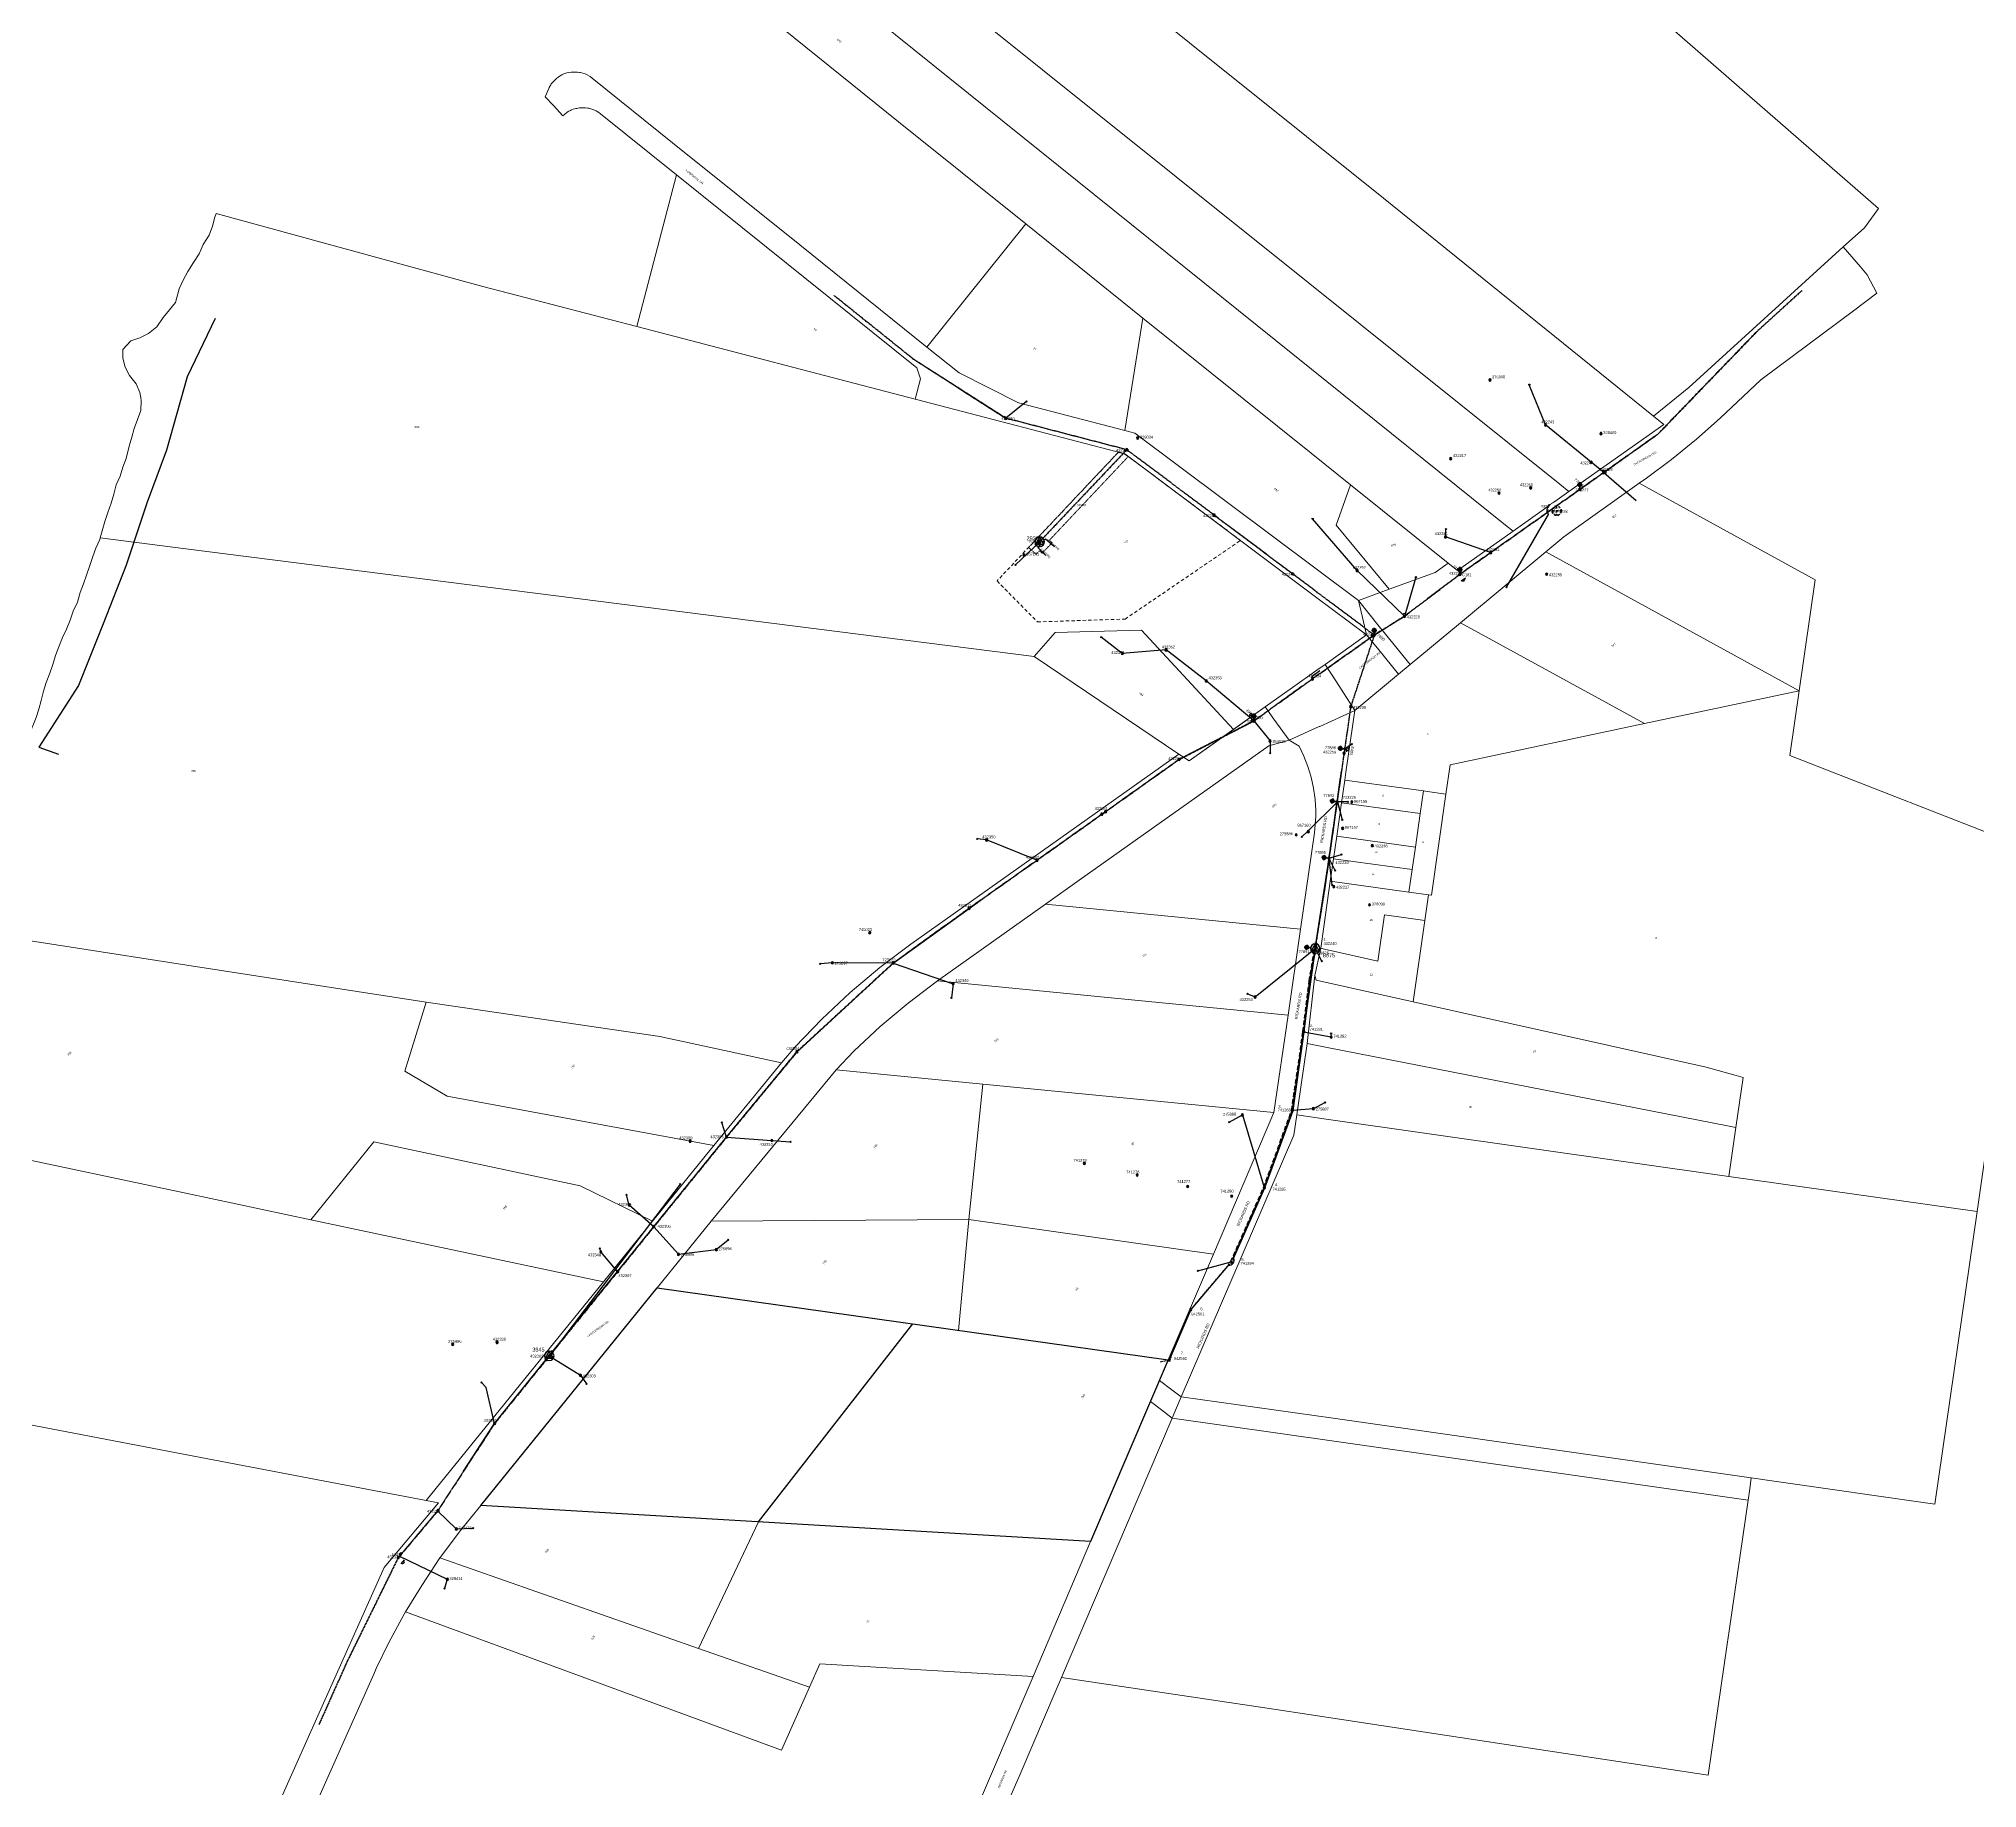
# Model space of a CAD drawing. Header units: metres. Extents: x 284044 to 286251, y 6274170 to 6277073.
# Drawn here: x 284486 to 286205, y 6274968 to 6276520 of the extents above; entities that cross this region are included whole.
import ezdxf
from ezdxf.enums import TextEntityAlignment as Align

# ---------------------------------------------------------------- set-up
doc = ezdxf.new("R2010")
doc.units = ezdxf.units.M
for name, pattern in [('Cable Exist OH', [1, 1, 0]), ('Cable New OH', [6, 4, -2]), ('Dash', [5, 3, -2]), ('HIDDEN', [0.375, 0.25, -0.125]), ('HIDDEN2', [0.1875, 0.125, -0.0625])]:
    doc.linetypes.add(name, pattern=pattern)
doc.layers.get('0').update_dxf_attribs({"color": 6})
for name, color, linetype in [('_User Miscellaneous1', 7, 'Continuous'), ('Equip_LV_EXT', 7, 'Continuous'), ('Equip_LV_NEW', 2, 'Continuous'), ('Equip_SL_EXT', 7, 'Continuous'), ('Equip_SP_HV_EXT', 7, 'Continuous'), ('Equip_SP_LV_EXT', 7, 'Continuous'), ('Equip_SP_SL_EXT', 7, 'Continuous'), ('Mains_HV_EXT', 7, 'Continuous'), ('Mains_LV_EXT', 7, 'Continuous'), ('Mains_LV_MOD', 3, 'Continuous'), ('Mains_LV_NEW_E23', 2, 'Continuous'), ('Mains_LV_NEW_E57', 2, 'Continuous'), ('Mains_SL_EXT', 7, 'Continuous'), ('Notes', 7, 'Continuous'), ('OH_Details_SP_MISC', 7, 'Continuous'), ('Services_SP_EXT', 7, 'Continuous'), ('Sub_SP_TR_HV_LV_EXT', 7, 'Continuous'), ('Sub_SP_TR_HV_LV_MOD', 3, 'Continuous'), ('Sub_SP_TR_HV_LV_SL_LS_NEW', 250, 'Continuous'), ('SupportsOH_SP_TR_HV_LV_SL_EXT', 7, 'Continuous'), ('SupportsOH_SP_TR_HV_LV_SL_NEW', 2, 'Continuous')]:
    doc.layers.add(name, color=color, linetype=linetype)
for name, color, linetype, lineweight in [('Cadastre Developer_SP_EXT', 9, 'Continuous', 5), ('Cadastre Land Parcels_SP_EXT', 9, 'Continuous', 5), ('Cadastre Other Property_SP_EXT', 9, 'HIDDEN', 5), ('Cadastre Roads_SP_EXT', 9, 'Continuous', 5)]:
    doc.layers.add(name, color=color, linetype=linetype, lineweight=lineweight)
doc.styles.add('iecARIAL', font='arial.ttf', dxfattribs={"height": 2})
doc.styles.add('IESYMBOL1', font='isocp.shx')
doc.styles.add('POLE_LABEL', font='arial.ttf')
doc.styles.add('SLCP_LABEL', font='arial.ttf', dxfattribs={"height": 3.5})
doc.styles.get("Standard").update_dxf_attribs({"font": 'arial.ttf'})
doc.linetypes.add('Cable E UG', pattern='A,6,-0.5,["E",Standard,S=1.7,R=0,X=0.5,Y=-1],-2.9', length=9.4)
doc.linetypes.add('Cable o', pattern='A,5.25,-0.1,["o",Standard,S=2,R=0,X=1.2,Y=-0.7],-4', length=9.35)
doc.linetypes.add('IECLCABS1', pattern='A,7,-0.5,["/",Standard,S=1.5,R=0,X=0.2,Y=-0.7],-1.8', length=9.3)

# ---------------------------------------------------------------- blocks, each defined once
blk = doc.blocks.new('SUB_POLE_EXT')
blk.add_wipeout([(0, 4.2), (0.4, 4.2), (0.8, 4.1), (1.2, 4), (1.6, 3.9), (2, 3.7), (2.3, 3.5), (2.7, 3.3), (3, 3), (3.3, 2.7), (3.5, 2.3), (3.8, 1.9), (3.9, 1.6), (4, 1.2), (4.2, 0.6), (4.2, 0), (4.2, -0.6), (4.1, -1.1), (3.9, -1.6), (3.6, -2.2), (3.2, -2.7), (3, -3), (2.7, -3.3), (2.4, -3.5), (2, -3.7), (1.6, -3.9), (1.3, -4), (0.8, -4.1), (0.4, -4.2), (0, -4.2), (-0.4, -4.2), (-0.8, -4.1), (-1.2, -4), (-1.6, -3.9), (-2, -3.7), (-2.4, -3.5), (-2.7, -3.3), (-3, -3), (-3.2, -2.7), (-3.5, -2.3), (-3.7, -2), (-3.9, -1.6), (-4, -1.2), (-4.2, -0.8), (-4.2, -0.1), (-4.2, 0.4), (-4.1, 0.8), (-4, 1.3), (-3.9, 1.6), (-3.7, 2), (-3.5, 2.4), (-3.3, 2.7), (-3, 3), (-2.7, 3.3), (-2.3, 3.5), (-2, 3.7), (-1.6, 3.9), (-1.2, 4), (-0.8, 4.2), (-0.4, 4.2)])
blk.add_line((2.2, 0.5), (2.2, 0.5, 0))
blk.add_lwpolyline([(-4.2, 0, 1), (4.2, 0, 1)], format="xyb", close=True)
blk.add_lwpolyline([(2.1, 0.5), (0, 4.2), (-3.7, -2.1), (3.7, -2.1)], close=True)
for tag, height, flags, p in [('STREET_CODE', 0.2, 9, (1.5, 0)), ('ASSET_NUM', 3.5, 8, (2, 2)), ('CONSTRUCTED_VOLTAGE', 0.2, 9, (1.5, -0.2)), ('NO_PHASES', 0.2, 9, (1.5, -0.4)), ('OPERATING_VOLTAGE', 0.2, 9, (1.5, -0.6)), ('OPERATED_BY', 0.2, 9, (1.5, -0.8)), ('MAINTAINED_BY', 0.2, 9, (1.5, -1)), ('ORIENTATION', 0.2, 9, (1.5, -1.2)), ('OWNED_BY', 0.2, 9, (1.5, -1.4)), ('SECONDARY_VOLTAGE', 0.2, 9, (1.5, -1.6)), ('STATE', 0.2, 9, (1.5, -1.8)), ('SUBSTATION_TYPE', 0.2, 9, (1.5, -2)), ('USAGE', 0.2, 9, (1.5, -2.2)), ('LEGEND', 0.2, 9, (1.5, -2.4)), ('LOCATION', 0.2, 9, (1.5, -2.6)), ('STREETNAME', 0.2, 9, (1.5, -2.8)), ('SUBURB', 0.2, 9, (1.5, -3)), ('NOTES', 0.2, 9, (1.5, -3.2)), ('Z', 0.2, 1, (1.5, -3.4))]:
    blk.add_attdef(tag, text='', height=height, dxfattribs=dict(flags=flags)).set_placement(p, align=Align.MIDDLE_LEFT)
blk = doc.blocks.new('LV_OH_LINKS_DISTFUSE_EXT')
for p, q in [((0, 0), (0.96, 0)), ((3.84, 0), (4.8, 0))]:
    blk.add_line(p, q)
blk.add_lwpolyline([(3.84, -1.2), (3.84, 1.2), (0.96, -1.2), (0.96, 1.2)], close=True)
at = {"flags": 9}
for tag, p in [('ACTUAL_STATUS', (0, 0)), ('CONSTRUCTED_VOLTAGE', (0, -0.2)), ('OPERATING_VOLTAGE', (0, -0.6)), ('ORIENTATION', (0, -0.8)), ('OWNED_BY', (0, -1)), ('STATE', (0, -1.2)), ('SWITCH_TYPE', (0, -1.4)), ('NO_PHASES', (0, -0.4)), ('USAGE', (0, -1.6)), ('NOTES', (0, -1.8))]:
    blk.add_attdef(tag, text='', height=0.2, dxfattribs=at).set_placement(p, align=Align.MIDDLE_LEFT)
at = {"flags": 1}
blk.add_attdef('Z', (0, 0), '', height=0.2, dxfattribs=at)
blk = doc.blocks.new('LV_OH_LINKS_OPEN_EXT')
for p, q in [((-0.2, 5), (-0.2, 5.5)), ((-0.2, 3), (-0.2, 2.5)), ((0.2, 5), (0.2, 5.5)), ((0.2, 3), (0.2, 2.5))]:
    blk.add_line(p, q)
blk.add_lwpolyline([(0, 3, 1), (0, 5, 1)], format="xyb", close=True)
at = {"flags": 1}
blk.add_attdef('Z', (0, 0), '', height=0.2, dxfattribs=at)
at = {"flags": 9}
for tag, p in [('ACTUAL_STATUS', (0, 0)), ('CONSTRUCTED_VOLTAGE', (0, -0.2)), ('NO_PHASES', (0, -0.4)), ('OPERATING_VOLTAGE', (0, -0.6)), ('ORIENTATION', (0, -0.8)), ('OWNED_BY', (0, -1)), ('STATE', (0, -1.2)), ('SWITCH_TYPE', (0, -1.4)), ('USAGE', (0, -1.6)), ('LEGEND', (0, -1.8)), ('NOTES', (0, -2))]:
    blk.add_attdef(tag, text='', height=0.2, dxfattribs=at).set_placement(p, align=Align.MIDDLE_LEFT)
blk = doc.blocks.new('SL_LANTERN_EXT')
at = {"lineweight": 40}
for p, q in [((-2.3, 4.2), (2.2, 4.2)), ((-1.5, 5.7), (-1.1, 5.3)), ((-1.5, 2.8), (-1.1, 3.2)), ((0, 2), (0, 6.5)), ((0, 0), (0, 2.7)), ((1.5, 5.7), (1.1, 5.3)), ((1.5, 2.8), (1.1, 3.2))]:
    blk.add_line(p, q, dxfattribs=at)
blk.add_circle((0, 4.2), 1.5, dxfattribs=at)
at = {"style": 'iecARIAL', "flags": 8}
blk.add_attdef('ASSET_NUM', (1.5, 1.5), '', height=2.5, dxfattribs=at)
for tag, p, height, flags in [('CONSTRUCTED_VOLTAGE', (1, -0.7), 0.2, 9), ('CONTROL_TYPE', (1, -0.9), 0.2, 9), ('LANTERN_PURPOSE', (1, -1.1), 0.2, 9), ('LANTERN_TYPE', (1, -1.3), 0.2, 9), ('NO_PHASES', (1, -1.5), 0.2, 9), ('OPERATING_VOLTAGE', (1, -1.7), 0.2, 9), ('ORIENTATION', (1, -1.9), 0.2, 9), ('OWNED_BY', (1, -2.1), 0.2, 9), ('STATE', (1, -2.3), 0.2, 9), ('USAGE', (1, -2.5), 0.2, 9), ('CEXIST', (1, -2.7), 0.2, 9), ('CNEW', (1, -2.9), 0.2, 9), ('CNUMBER', (1, -3.1), 0.2, 9), ('CREMOVE', (1, -3.3), 0.2, 9), ('CREPLACE', (1, -3.5), 0.2, 9), ('LKINGHEIGHT', (1, -3.7), 0.2, 9), ('LBRACKET', (1, -3.9), 0.2, 9), ('LBRACKETVOCAB', (1, -4.1), 0.2, 9), ('LCATEGORY', (1, -4.3), 0.2, 9), ('LCHARGE1', (1, -4.5), 0.2, 9), ('LCHARGE1PERCENT', (1, -4.7), 0.2, 9), ('LCHARGE2', (1, -4.9), 0.2, 9), ('LCHARGE2PERCENT', (1, -5.1), 0.2, 9), ('LCHARGE3', (1, -5.3), 0.2, 9), ('LCHARGE3PERCENT', (1, -5.5), 0.2, 9), ('LEXIST', (1, -5.7), 0.2, 9), ('LLAMP', (1, -5.9), 0.2, 9), ('LLAMPVOCAB', (1, -6.1), 0.2, 9), ('LMAST', (1, -6.3), 0.2, 9), ('LMASTVOCAB', (1, -6.5), 0.2, 9), ('LNEW', (1, -6.7), 0.2, 9), ('LANTNUMBER', (1, -6.9), 0.2, 9), ('LOUTREACH', (1, -7.3), 0.2, 9), ('LOUTREACHVOCAB', (1, -7.5), 0.2, 9), ('LRATECODE', (1, -7.7), 0.2, 9), ('LREMOVE', (1, -7.9), 0.2, 9), ('LREPLACE', (1, -8.1), 0.2, 9), ('LTYPE', (1, -8.3), 0.2, 9), ('LTYPEVOCAB', (1, -8.5), 0.2, 9), ('LEGEND', (1, -8.7), 0.2, 9), ('LOCATION', (1, -8.9), 0.2, 9), ('NOTES', (1, -9.1), 0.2, 9), ('STREETNAME', (1, -9.3), 0.2, 9), ('SUBURB', (1, -9.5), 0.2, 1), ('LNUMBER', (2.2, -3.3), 2.5, 8)]:
    blk.add_attdef(tag, p, '', height=height, dxfattribs=dict(flags=flags))
blk = doc.blocks.new('CCP_EXT')
blk.add_wipeout([(0, 0.6), (0.6, 0), (0, -0.6), (-0.6, 0)])
blk.add_lwpolyline([(-0.6, 0), (0, 0.6), (0.6, 0), (0, -0.6), (-0.6, 0)])
at = {"flags": 1}
blk.add_attdef('Z', (0, 0), '', height=0.2, dxfattribs=at)
at = {"flags": 9}
for tag, p in [('CCP_TYPE', (0, 0)), ('CONSTRUCTED_VOLTAGE', (0, -0.2)), ('NO_PHASES', (0, -0.4)), ('OPERATING_VOLTAGE', (0, -0.6)), ('ORIENTATION', (0, -0.8)), ('OWNED_BY', (0, -1)), ('USAGE', (0, -1.2)), ('LEGEND', (0, -1.4)), ('LIFE_SUPPORT', (0, -1.6)), ('STATE', (0, -1.8)), ('NOTES', (0, -2))]:
    blk.add_attdef(tag, text='', height=0.2, dxfattribs=at).set_placement(p, align=Align.MIDDLE_LEFT)
blk = doc.blocks.new('POLE_EXT')
blk.add_hatch(color=256).paths.add_polyline_path([(-1, 0, 1), (1, 0, 1)])
blk.add_lwpolyline([(-1, 0, 1), (1, 0, 1)], format="xyb", close=True)
for tag, height, flags, p in [('pNumber', 2.5, 8, (-17.8, 2.1)), ('OWNED_BY', 0.2, 9, (1.4, -0.4)), ('PARENT', 0.2, 9, (1.4, -0.6)), ('SPECIAL_USE', 0.2, 9, (1.4, -0.8)), ('STATE', 0.2, 9, (1.4, -1)), ('USAGE', 0.2, 9, (1.4, -1.2)), ('cLV', 0.2, 9, (1.4, -1.4)), ('hDepth', 0.2, 9, (1.4, -1.6)), ('hDia', 0.2, 9, (1.4, -1.8)), ('cHV', 0.2, 9, (1.4, -2)), ('LBRACKET', 0.2, 9, (1.4, -2.2)), ('LExisting', 0.2, 9, (1.4, -2.4)), ('LANTNUMBER', 0.2, 9, (1.4, -2.6)), ('LOther', 0.2, 9, (1.4, -2.8)), ('LRemove', 0.2, 9, (1.4, -3)), ('LEGEND', 0.2, 9, (1.4, -3.2)), ('cLinedev', 0.2, 9, (1.4, -3.4)), ('LOCATION', 0.2, 9, (1.4, -3.6)), ('pExisting', 0.2, 9, (1.4, -3.8)), ('PFNUMBER', 0.2, 9, (1.4, -4)), ('NEWPFNUMBER', 0.2, 9, (1.4, -4.2)), ('pFooting', 0.2, 9, (1.4, -4.4)), ('pNew', 0.2, 9, (1.4, -4.6)), ('pRelocate', 0.2, 9, (1.4, -5)), ('pRemove', 0.2, 9, (1.4, -5.2)), ('pReplace', 0.2, 9, (1.4, -5.4)), ('pStay', 0.2, 9, (1.4, -5.6)), ('pType', 0.2, 9, (1.4, -5.8)), ('cspan', 0.2, 9, (1.4, -6)), ('STREETNAME', 0.2, 9, (1.4, -6.2)), ('SUBURB', 0.2, 9, (1.4, -6.4)), ('NOTES', 0.2, 9, (1.4, -6.6)), ('MAINTAINED_BY', 0.2, 9, (1.4, -6.8)), ('OPERATED_BY', 0.2, 9, (1.4, -7))]:
    blk.add_attdef(tag, text='', height=height, dxfattribs=dict(flags=flags)).set_placement(p, align=Align.MIDDLE_LEFT)
at = {"style": 'POLE_LABEL'}
for tag, height, flags, p in [('STRUCTURE_PLANT_NUMBER', 0.2, 9, (1.4, 0)), ('ASSET_NUM', 2.5, 8, (2, 2)), ('STREET_CODE', 0.2, 9, (1.4, -0.2))]:
    blk.add_attdef(tag, text='', height=height, dxfattribs=dict(at, flags=flags)).set_placement(p, align=Align.MIDDLE_LEFT)
at = {"flags": 1}
blk.add_attdef('Z', (1.4, -7.3), '', height=0.2, dxfattribs=at)
blk = doc.blocks.new('HV_USL_CLOSED_EXT')
blk.add_line((2.4, 5.5), (-2.4, 5.5))
blk.add_lwpolyline([(1.4, 5.5, 0.414214), (0, 6.9, 0.414214), (-1.4, 5.5)], format="xyb")
for tag, height, flags, p in [('STREET_CODE', 0.2, 9, (1.5, 0)), ('ASSET_NUM', 2.5, 8, (2, 2)), ('ACTUAL_STATUS', 0.2, 9, (1.5, -0.2)), ('CONSTRUCTED_VOLTAGE', 0.2, 9, (1.5, -0.4)), ('NO_PHASES', 0.2, 9, (1.5, -0.6)), ('OPERATING_VOLTAGE', 0.2, 9, (1.5, -0.8)), ('ORIENTATION', 0.2, 9, (1.5, -1)), ('OWNED_BY', 0.2, 9, (1.5, -1.2)), ('OPERATED_BY', 0.2, 9, (1.5, -1.4)), ('MAINTAINED_BY', 0.2, 9, (1.5, -1.6)), ('STATE', 0.2, 9, (1.5, -1.8)), ('SWITCH_TYPE', 0.2, 9, (1.5, -2)), ('USAGE', 0.2, 9, (1.5, -2.2)), ('LEGEND', 0.2, 9, (1.5, -2.4)), ('LOCATION', 0.2, 9, (1.5, -2.6)), ('STREETNAME', 0.2, 9, (1.5, -2.8)), ('SUBURB', 0.2, 9, (1.5, -3)), ('NOTES', 0.2, 9, (1.5, -3.2)), ('LABEL_ALIGNMENT', 0.2, 9, (1.5, -3.4)), ('Z', 0.2, 1, (1.5, -3.6))]:
    blk.add_attdef(tag, text='', height=height, dxfattribs=dict(flags=flags)).set_placement(p, align=Align.MIDDLE_LEFT)
blk = doc.blocks.new('*U125')
blk.add_line((-18, 1.3), (-22.8, 1.3))
blk.add_lwpolyline([(-19, 1.3, 0.414214), (-20.4, 2.7, 0.414214), (-21.9, 1.3)], format="xyb")
for tag, height, flags, p in [('STREET_CODE', 0.2, 9, (1.5, 0)), ('ASSET_NUM', 2.5, 8, (2, 2)), ('ACTUAL_STATUS', 0.2, 9, (1.5, -0.2)), ('CONSTRUCTED_VOLTAGE', 0.2, 9, (1.5, -0.4)), ('NO_PHASES', 0.2, 9, (1.5, -0.6)), ('OPERATING_VOLTAGE', 0.2, 9, (1.5, -0.8)), ('ORIENTATION', 0.2, 9, (1.5, -1)), ('OWNED_BY', 0.2, 9, (1.5, -1.2)), ('OPERATED_BY', 0.2, 9, (1.5, -1.4)), ('MAINTAINED_BY', 0.2, 9, (1.5, -1.6)), ('STATE', 0.2, 9, (1.5, -1.8)), ('SWITCH_TYPE', 0.2, 9, (1.5, -2)), ('USAGE', 0.2, 9, (1.5, -2.2)), ('LEGEND', 0.2, 9, (1.5, -2.4)), ('LOCATION', 0.2, 9, (1.5, -2.6)), ('STREETNAME', 0.2, 9, (1.5, -2.8)), ('SUBURB', 0.2, 9, (1.5, -3)), ('NOTES', 0.2, 9, (1.5, -3.2)), ('LABEL_ALIGNMENT', 0.2, 9, (1.5, -3.4)), ('Z', 0.2, 1, (1.5, -3.6))]:
    blk.add_attdef(tag, text='', height=height, dxfattribs=dict(flags=flags)).set_placement(p, align=Align.MIDDLE_LEFT)
blk = doc.blocks.new('End Shackle_EXT')
blk.add_wipeout([(0, 0.3), (1.8, 0.3), (1.8, -0.3), (0, -0.3)])
blk.add_line((1.8, -1), (1.8, 1))
at = {"flags": 1}
blk.add_attdef('Z', (0, 0), '', height=0.2, dxfattribs=at)
at = {"flags": 9}
for tag, p in [('CONNECTOR_TYPE', (0, 0)), ('CONSTRUCTED_VOLTAGE', (0, -0.2)), ('NO_PHASES', (0, -0.4)), ('OPERATING_VOLTAGE', (0, -0.6)), ('ORIENTATION', (0, -0.8)), ('OWNED_BY', (0, -1)), ('STATE', (0, -1.2)), ('USAGE', (0, -1.4)), ('NOTES', (0, -1.6))]:
    blk.add_attdef(tag, text='', height=0.2, dxfattribs=at).set_placement(p, align=Align.MIDDLE_LEFT)
blk = doc.blocks.new('SLCP_ZELL_EXT')
blk.add_wipeout([(-0.2, 7.5), (-0.7, 7.5), (-1.2, 7.4), (-1.6, 7.3), (-2.1, 7.2), (-2.5, 7.1), (-3, 6.9), (-3.4, 6.7), (-3.8, 6.5), (-4.2, 6.2), (-4.6, 5.9), (-5, 5.6), (-5.3, 5.3), (-5.6, 5), (-5.9, 4.6), (-6.2, 4.2), (-6.5, 3.8), (-6.7, 3.4), (-6.9, 3), (-7.1, 2.5), (-7.2, 2.1), (-7.3, 1.6), (-7.4, 1.2), (-7.5, 0.7), (-7.5, 0.2), (-7.5, -0.2), (-7.5, -0.7), (-7.4, -1.2), (-7.3, -1.6), (-7.2, -2.1), (-7.1, -2.5), (-6.9, -3), (-6.7, -3.4), (-6.5, -3.8), (-6.2, -4.2), (-5.9, -4.6), (-5.6, -5), (-5.3, -5.3), (-5, -5.6), (-4.6, -5.9), (-4.2, -6.2), (-3.8, -6.5), (-3.4, -6.7), (-3, -6.9), (-2.5, -7.1), (-2.1, -7.2), (-1.6, -7.3), (-1.2, -7.4), (-0.7, -7.5), (-0.2, -7.5), (0.2, -7.5), (0.7, -7.5), (1.2, -7.4), (1.6, -7.3), (2.1, -7.2), (2.5, -7.1), (3, -6.9), (3.4, -6.7), (3.8, -6.5), (4.2, -6.2), (4.6, -5.9), (5, -5.6), (5.3, -5.3), (5.6, -5), (5.9, -4.6), (6.2, -4.2), (6.5, -3.8), (6.7, -3.4), (6.9, -3), (7.1, -2.5), (7.2, -2.1), (7.3, -1.6), (7.4, -1.2), (7.5, -0.7), (7.5, -0.2), (7.5, 0.2), (7.5, 0.7), (7.4, 1.2), (7.3, 1.6), (7.2, 2.1), (7.1, 2.5), (6.9, 3), (6.7, 3.4), (6.5, 3.8), (6.2, 4.2), (5.9, 4.6), (5.6, 5), (5.3, 5.3), (5, 5.6), (4.6, 5.9), (4.2, 6.2), (3.8, 6.5), (3.4, 6.7), (3, 6.9), (2.5, 7.1), (2.1, 7.2), (1.6, 7.3), (1.2, 7.4), (0.7, 7.5), (0.2, 7.5)])
at = {"linetype": 'Dash', "lineweight": 40, "ltscale": 0.7}
for p, q in [((-4.1, 0), (4.1, 0)), ((0, 4.1), (0, -4.1))]:
    blk.add_line(p, q, dxfattribs=at)
blk.add_circle((0, 0), 4.11, dxfattribs=at)
at = {"lineweight": 40, "style": 'IESYMBOL1'}
for s, p in [('P', (-1.6, 0)), ('Z', (1.7, 0)), ('60', (-1.6, -3.3))]:
    blk.add_text(s, height=2, dxfattribs=at).set_placement(p, align=Align.BOTTOM_CENTER)
at = {"flags": 1}
blk.add_attdef('Z', (0, 0), '', height=0.2, dxfattribs=at)
at = {"style": 'SLCP_LABEL'}
for tag, height, flags, p in [('ASSET_NUM', 2.5, 8, (2, 2)), ('STREET_CODE', 0.2, 9, (0, -0.2))]:
    blk.add_attdef(tag, text='', height=height, dxfattribs=dict(at, flags=flags)).set_placement(p, align=Align.MIDDLE_LEFT)
at = {"flags": 9}
for tag, p in [('CONSTRUCTED_VOLTAGE', (0, -0.4)), ('CONTROL_TYPE', (0, -0.6)), ('NO_PHASES', (0, -0.8)), ('OPERATING_VOLTAGE', (0, -1)), ('ORIENTATION', (0, -1.2)), ('OWNED_BY', (0, -1.4)), ('USAGE', (0, -1.6)), ('LOCATION', (0, -1.8)), ('STATE', (0, -2)), ('NOTES', (0, -2.2))]:
    blk.add_attdef(tag, text='', height=0.2, dxfattribs=at).set_placement(p, align=Align.MIDDLE_LEFT)
blk = doc.blocks.new('POLE_NEW')
for tag, height, flags, p in [('pNumber', 2.5, 8, (-17.8, 2.1)), ('OWNED_BY', 0.2, 9, (1.1, -0.4)), ('PARENT', 0.2, 9, (1.1, -0.6)), ('SPECIAL_USE', 0.2, 9, (1.1, -0.8)), ('STATE', 0.2, 9, (1.1, -1)), ('USAGE', 0.2, 9, (1.1, -1.2)), ('cLV', 0.2, 9, (1.1, -1.4)), ('hDepth', 0.2, 9, (1.1, -1.6)), ('hDia', 0.2, 9, (1.1, -1.8)), ('cHV', 0.2, 9, (1.1, -2)), ('LBRACKET', 0.2, 9, (1.1, -2.2)), ('LExisting', 0.2, 9, (1.1, -2.4)), ('LANTNUMBER', 0.2, 9, (1.1, -2.6)), ('LOther', 0.2, 9, (1.1, -2.8)), ('LRemove', 0.2, 9, (1.1, -3)), ('LEGEND', 0.2, 9, (1.1, -3.2)), ('cLinedev', 0.2, 9, (1.1, -3.4)), ('pExisting', 0.2, 9, (1.1, -3.6)), ('PFNUMBER', 0.2, 9, (1.1, -3.8)), ('NEWPFNUMBER', 0.2, 9, (1.1, -4)), ('pFooting', 0.2, 9, (1.1, -4.2)), ('pNew', 0.2, 9, (1.1, -4.4)), ('pRelocate', 0.2, 9, (1.1, -4.8)), ('pRemove', 0.2, 9, (1.1, -5)), ('pReplace', 0.2, 9, (1.1, -5.2)), ('pStay', 0.2, 9, (1.1, -5.4)), ('pType', 0.2, 9, (1.1, -5.6)), ('cspan', 0.2, 9, (1.1, -5.8)), ('SUBURB', 0.2, 9, (1.1, -6)), ('STREETNAME', 0.2, 9, (1.1, -6.2)), ('LOCATION', 0.2, 9, (1.1, -6.4)), ('NOTES', 0.2, 9, (1.1, -6.6)), ('OPERATED_BY', 0.2, 9, (1.1, -6.9)), ('MAINTAINED_BY', 0.2, 9, (1.1, -7.2))]:
    blk.add_attdef(tag, text='', height=height, dxfattribs=dict(flags=flags)).set_placement(p, align=Align.MIDDLE_LEFT)
at = {"style": 'POLE_LABEL'}
for tag, height, flags, p in [('STRUCTURE_PLANT_NUMBER', 0.2, 9, (1.1, 0.1)), ('ASSET_NUM', 2.5, 8, (2, 2)), ('STREET_CODE', 0.2, 9, (1.1, -0.2))]:
    blk.add_attdef(tag, text='', height=height, dxfattribs=dict(at, flags=flags)).set_placement(p, align=Align.MIDDLE_LEFT)
blk.add_wipeout([(0.1, 1), (-0.1, 1), (-0.2, 1), (-0.3, 1), (-0.4, 0.9), (-0.5, 0.8), (-0.6, 0.8), (-0.7, 0.7), (-0.8, 0.6), (-0.9, 0.5), (-0.9, 0.4), (-1, 0.3), (-1, 0.1), (-1, 0), (-1, -0.1), (-1, -0.2), (-0.9, -0.4), (-0.9, -0.5), (-0.8, -0.6), (-0.7, -0.7), (-0.6, -0.8), (-0.5, -0.8), (-0.4, -0.9), (-0.3, -0.9), (-0.2, -1), (-0.1, -1), (0.1, -1), (0.2, -1), (0.3, -1), (0.4, -0.9), (0.5, -0.8), (0.6, -0.8), (0.7, -0.7), (0.8, -0.6), (0.9, -0.5), (0.9, -0.4), (1, -0.3), (1, -0.1), (1, 0), (1, 0.1), (1, 0.2), (0.9, 0.4), (0.9, 0.5), (0.8, 0.6), (0.7, 0.7), (0.6, 0.8), (0.5, 0.8), (0.4, 0.9), (0.3, 0.9), (0.2, 1)])
at = {"lineweight": -3}
blk.add_lwpolyline([(-1, 0, 1), (1, 0, 1)], format="xyb", close=True, dxfattribs=at)
at = {"flags": 1}
blk.add_attdef('Z', (1.1, -7.6), '', height=0.2, dxfattribs=at)
blk = doc.blocks.new('SUB_POLE_NEW')
blk.add_wipeout([(-3.8, 0), (-3.8, -0.5), (-3.7, -1), (-3.6, -1.4), (-3.4, -1.8), (-3.1, -2.3), (-2.8, -2.6), (-2.4, -3), (-2.1, -3.2), (-1.6, -3.5), (-1.2, -3.7), (-0.7, -3.8), (-0.2, -3.8), (0.2, -3.8), (0.7, -3.8), (1.2, -3.7), (1.6, -3.5), (2.1, -3.2), (2.4, -3), (2.8, -2.6), (3.1, -2.3), (3.4, -1.8), (3.6, -1.4), (3.7, -1), (3.8, -0.5), (3.8, 0), (3.8, 0.5), (3.7, 1), (3.6, 1.4), (3.4, 1.8), (3.1, 2.3), (2.8, 2.6), (2.4, 3), (2.1, 3.2), (1.6, 3.5), (1.2, 3.7), (0.7, 3.8), (0.2, 3.8), (-0.2, 3.8), (-0.7, 3.8), (-1.2, 3.7), (-1.6, 3.5), (-2.1, 3.2), (-2.4, 3), (-2.8, 2.6), (-3.1, 2.3), (-3.4, 1.8), (-3.6, 1.4), (-3.7, 1), (-3.8, 0.5)])
blk.add_lwpolyline([(-3.8, 0, 1), (3.8, 0, 1)], format="xyb", close=True)
blk.add_lwpolyline([(1.9, 0.5), (0, 3.8), (-3.3, -1.9), (3.3, -1.9)], close=True)
for tag, height, flags, p in [('STREET_CODE', 0.2, 9, (1.5, 0)), ('ASSET_NUM', 3.5, 8, (2, 2)), ('CONSTRUCTED_VOLTAGE', 0.2, 9, (1.5, -0.2)), ('NO_PHASES', 0.2, 9, (1.5, -0.4)), ('OPERATING_VOLTAGE', 0.2, 9, (1.5, -0.6)), ('OPERATED_BY', 0.2, 9, (1.5, -0.8)), ('MAINTAINED_BY', 0.2, 9, (1.5, -1)), ('ORIENTATION', 0.2, 9, (1.5, -1.2)), ('OWNED_BY', 0.2, 9, (1.5, -1.4)), ('SECONDARY_VOLTAGE', 0.2, 9, (1.5, -1.6)), ('STATE', 0.2, 9, (1.5, -1.8)), ('SUBSTATION_TYPE', 0.2, 9, (1.5, -2)), ('USAGE', 0.2, 9, (1.5, -2.2)), ('LEGEND', 0.2, 9, (1.5, -2.4)), ('SUBURB', 0.2, 9, (1.5, -2.6)), ('STREETNAME', 0.2, 9, (1.5, -2.8)), ('LOCATION', 0.2, 9, (1.5, -3)), ('NOTES', 0.2, 9, (1.5, -3.2)), ('Z', 0.2, 1, (1.5, -3.4))]:
    blk.add_attdef(tag, text='', height=height, dxfattribs=dict(flags=flags)).set_placement(p, align=Align.MIDDLE_LEFT)
blk = doc.blocks.new('*U207')
blk.add_wipeout([(-0.3, 0), (-0.3, 1.8), (0.3, 1.8), (0.3, 0)])
blk.add_line((1, 1.8), (-1, 1.8))
for tag, flags, p in [('CONNECTOR_TYPE', 9, (1.5, 0)), ('CONSTRUCTED_VOLTAGE', 9, (1.5, -0.2)), ('NO_PHASES', 9, (1.5, -0.4)), ('OPERATING_VOLTAGE', 9, (1.5, -0.6)), ('ORIENTATION', 9, (1.5, -0.8)), ('OWNED_BY', 9, (1.5, -1)), ('OPERATED_BY', 9, (1.5, -1.2)), ('MAINTAINED_BY', 9, (1.5, -1.4)), ('STATE', 9, (1.5, -1.6)), ('USAGE', 9, (1.5, -1.8)), ('NOTES', 9, (1.5, -2)), ('Z', 1, (1.5, -2.2))]:
    blk.add_attdef(tag, text='', height=0.2, dxfattribs=dict(flags=flags)).set_placement(p, align=Align.MIDDLE_LEFT)
blk = doc.blocks.new('*U208')
blk.add_wipeout([(-0.3, 0), (-0.3, 1.8), (0.3, 1.8), (0.3, 0)])
blk.add_line((1, 1.8), (-1, 1.8))
for tag, flags, p in [('CONNECTOR_TYPE', 9, (1.5, 0)), ('CONSTRUCTED_VOLTAGE', 9, (1.5, -0.2)), ('NO_PHASES', 9, (1.5, -0.4)), ('OPERATING_VOLTAGE', 9, (1.5, -0.6)), ('ORIENTATION', 9, (1.5, -0.8)), ('OWNED_BY', 9, (1.5, -1)), ('OPERATED_BY', 9, (1.5, -1.2)), ('MAINTAINED_BY', 9, (1.5, -1.4)), ('STATE', 9, (1.5, -1.6)), ('USAGE', 9, (1.5, -1.8)), ('NOTES', 9, (1.5, -2)), ('Z', 1, (1.5, -2.2))]:
    blk.add_attdef(tag, text='', height=0.2, dxfattribs=dict(flags=flags)).set_placement(p, align=Align.MIDDLE_LEFT)
blk = doc.blocks.new('*U209')
blk.add_wipeout([(-0.3, 0), (-0.3, 1.8), (0.3, 1.8), (0.3, 0)])
blk.add_line((1, 1.8), (-1, 1.8))
for tag, flags, p in [('CONNECTOR_TYPE', 9, (1.5, 0)), ('CONSTRUCTED_VOLTAGE', 9, (1.5, -0.2)), ('NO_PHASES', 9, (1.5, -0.4)), ('OPERATING_VOLTAGE', 9, (1.5, -0.6)), ('ORIENTATION', 9, (1.5, -0.8)), ('OWNED_BY', 9, (1.5, -1)), ('OPERATED_BY', 9, (1.5, -1.2)), ('MAINTAINED_BY', 9, (1.5, -1.4)), ('STATE', 9, (1.5, -1.6)), ('USAGE', 9, (1.5, -1.8)), ('NOTES', 9, (1.5, -2)), ('Z', 1, (1.5, -2.2))]:
    blk.add_attdef(tag, text='', height=0.2, dxfattribs=dict(flags=flags)).set_placement(p, align=Align.MIDDLE_LEFT)

msp = doc.modelspace()

# ---------------------------------------------------------------- linework, layer by layer
at = {"layer": 'Cadastre Land Parcels_SP_EXT', "linetype": 'Continuous'}
for points in [[(285604.9, 6276656.7), (285144.2, 6277029.4), (285090.3, 6277072.9), (285086.2, 6277067.2), (285084.7, 6277065.9), (285077.5, 6277060.1), (285069.8, 6277053.3), (285061.9, 6277045.5), (285055, 6277037.8), (285047, 6277030.5), (285039.2, 6277023.8), (285031.5, 6277017.1), (285023.8, 6277010.4), (285016.3, 6277004.4), (285008.7, 6276997.9), (285001.1, 6276992.9), (284993, 6276987.5), (284985, 6276980.9), (284977.1, 6276973.8), (284971, 6276966), (284965.2, 6276958.2), (284959.6, 6276954), (285014.2, 6276910.3), (285402.5, 6276599.2), (285610, 6276433), (285678.4, 6276378.3), (285917.6, 6276185), (285948.9, 6276210.4), (286085.9, 6276335.1), (286104.7, 6276352.1), (286117.1, 6276369.1), (285842.5, 6276608.5), (285837.2, 6276613.1), (285756.3, 6276534.3), (285668.6, 6276605.2), (285604.9, 6276656.7)], [(285610, 6276433), (285402.5, 6276599.2), (285014.2, 6276910.3), (284959.6, 6276954), (284957.2, 6276952.1), (284948.8, 6276949.7), (284941.6, 6276941.5), (284937.1, 6276933.2), (284930.1, 6276924.5), (284925.1, 6276916), (284919.8, 6276905.9), (284913.7, 6276897.2), (284907.3, 6276888.5), (284900.8, 6276879.7), (284897.4, 6276875.7), (284952.5, 6276831.5), (285257.5, 6276587.1), (285612.9, 6276302.3), (285834.6, 6276124.6), (285842.7, 6276118.1), (285926.8, 6276177.6), (285917.6, 6276185), (285678.4, 6276378.3), (285610, 6276433)], [(285263.2, 6276200.1), (285267.9, 6276218.1), (285264.7, 6276227.8), (285051.5, 6276399), (285016.4, 6276264.4), (285263.2, 6276200.1)], [(285465.1, 6276272), (285361.2, 6276355.5), (285273.5, 6276246.3), (285302.2, 6276223.3), (285354.7, 6276196.9), (285449.1, 6276172.3), (285465.1, 6276272)], [(285614.3, 6276152.1), (285465.1, 6276272), (285449.1, 6276172.3), (285457.8, 6276170), (285618.6, 6276049.5), (285656, 6276021.5), (285683.2, 6276031.5), (285636.2, 6276088.4), (285649, 6276124.2), (285614.3, 6276152.1)], [(285735.6, 6276054.6), (285649, 6276124.2), (285636.2, 6276088.4), (285683.2, 6276031.5), (285724.2, 6276046.5), (285735.6, 6276054.6)], [(286046.8, 6275941.5), (285822.3, 6276064.8), (285746.6, 6276001.9), (285909.6, 6275912.4), (286046.8, 6275941.5)], [(285909.6, 6275912.4), (285746.6, 6276001.9), (285702, 6275964.8), (285691.6, 6275956.2), (285652.8, 6275924), (285645, 6275869.3), (285644, 6275862.3), (285713.7, 6275852.7), (285717.4, 6275852.2), (285733.7, 6275849.9), (285737.4, 6275875.9), (285909.6, 6275912.4)], [(285545.2, 6275907.2), (285463.8, 6275995.2), (285387.1, 6275993.2), (285368.5, 6275972), (285497, 6275885.4), (285506, 6275879.4), (285545.2, 6275907.2)], [(286250.5, 6275801.4), (286038.6, 6275884.1), (286046.8, 6275941.5), (285909.6, 6275912.4), (285737.4, 6275875.9), (285733.7, 6275849.9), (285720.8, 6275760.3), (285718.1, 6275760.7), (285714.9, 6275737.8), (285704.6, 6275665.8), (285964.2, 6275607.9), (285991, 6275600.4), (285997.1, 6275598.6), (285990.7, 6275554.3), (285984.5, 6275511), (286204.6, 6275479.9), (286250.5, 6275801.4)], [(285604.7, 6275730.1), (285617, 6275815.7), (285617.8, 6275823), (285618.3, 6275830.3), (285618.2, 6275835.3), (285617.6, 6275845.2), (285616.3, 6275855.1), (285614.1, 6275864.9), (285611.3, 6275874.4), (285607.7, 6275883.6), (285603.4, 6275892.4), (285594.8, 6275897.7), (285576.7, 6275892.6), (285408.4, 6275773.6), (285378.8, 6275752.2), (285604.7, 6275730.1)], [(285713.7, 6275852.7), (285644, 6275862.3), (285641.1, 6275842.3), (285710.9, 6275832.8), (285713.7, 6275852.7)], [(285733.7, 6275849.9), (285717.4, 6275852.2), (285713.7, 6275852.7), (285710.9, 6275832.8), (285706.6, 6275802.9), (285703.8, 6275783), (285700.9, 6275763.1), (285718.1, 6275760.7), (285720.8, 6275760.3), (285733.7, 6275849.9)], [(285710.9, 6275832.8), (285641.1, 6275842.3), (285636.8, 6275812.5), (285706.6, 6275802.9), (285710.9, 6275832.8)], [(285706.6, 6275802.9), (285636.8, 6275812.5), (285634, 6275792.6), (285703.8, 6275783), (285706.6, 6275802.9)], [(285703.8, 6275783), (285634, 6275792.6), (285631.1, 6275772.6), (285700.9, 6275763.1), (285703.8, 6275783)], [(285604.7, 6275730.1), (285378.8, 6275752.2), (285283, 6275684.3), (285593.8, 6275653.8), (285604.7, 6275730.1)], [(284829.6, 6275665.5), (284617.6, 6275698.3), (284412, 6275730.2), (284410.3, 6275725.8), (284406.3, 6275717.4), (284402.6, 6275709.1), (284398.6, 6275701.1), (284394.3, 6275693.2), (284390.3, 6275685.1), (284387.4, 6275677.1), (284384.7, 6275669), (284381.6, 6275660.7), (284378.1, 6275652.4), (284374.1, 6275644.6), (284369.8, 6275636.6), (284365.9, 6275627.8), (284361.9, 6275620.1), (284357.7, 6275612), (284354.6, 6275603.4), (284352.4, 6275594.6), (284349.7, 6275585.5), (284347.9, 6275577.1), (284344.7, 6275568.9), (284340.9, 6275561), (284337.2, 6275555.3), (284616.6, 6275496), (284727.5, 6275472.5), (284783.4, 6275541.5), (284966.3, 6275502.7), (285030.3, 6275471.2), (285084.6, 6275538.2), (284848.4, 6275582.1), (284810.6, 6275604.4), (284829.6, 6275665.5)], [(285593.8, 6275653.8), (285283, 6275684.3), (285256.9, 6275664.6), (285232.2, 6275644), (285208.8, 6275621.9), (285193.1, 6275605.5), (285323, 6275592.8), (285581.2, 6275567.5), (285593.8, 6275653.8)], [(285618.6, 6275685), (285617.4, 6275689.1), (285610.5, 6275628.7), (285628.3, 6275625.2), (285984.7, 6275555.4), (285990.7, 6275554.3), (285997.1, 6275598.6), (285991, 6275600.4), (285964.2, 6275607.9), (285704.6, 6275665.8), (285618.6, 6275685)], [(285144.6, 6275611.6), (285036.8, 6275635), (284829.6, 6275665.5), (284810.6, 6275604.4), (284848.4, 6275582.1), (285084.6, 6275538.2), (285144.6, 6275611.6)], [(285628.3, 6275625.2), (285610.5, 6275628.7), (285602.4, 6275571.8), (285601.5, 6275565.4), (285629.4, 6275561.4), (285984.5, 6275511), (285990.7, 6275554.3), (285984.7, 6275555.4), (285628.3, 6275625.2)], [(285323, 6275592.8), (285193.1, 6275605.5), (285082.2, 6275471.2), (285310.7, 6275472.6), (285323, 6275592.8)], [(285527.6, 6275441.9), (285581.2, 6275567.5), (285323, 6275592.8), (285310.7, 6275472.6), (285527.6, 6275441.9)], [(285030.3, 6275471.2), (284966.3, 6275502.7), (284783.4, 6275541.5), (284727.5, 6275472.5), (284986.9, 6275417.5), (285030.3, 6275471.2)], [(285310.7, 6275472.6), (285082.2, 6275471.2), (285034.4, 6275412.2), (285301.5, 6275374.4), (285310.7, 6275472.6)], [(284630.6, 6274798.7), (284705.5, 6274969.7), (284732.4, 6275030), (284792.3, 6275164.2), (284840.5, 6275221.4), (284829.7, 6275223.5), (284622.3, 6275263.1), (284245.5, 6275335.2), (284189, 6275354.2), (284183.2, 6275344.6), (284179.4, 6275335.6), (284175.9, 6275327.3), (284172.8, 6275320.5), (284168.9, 6275311), (284165.4, 6275302.8), (284162.8, 6275294.2), (284159.3, 6275284.2), (284156.7, 6275276), (284153.7, 6275266.9), (284150.3, 6275257.3), (284147.3, 6275248.7), (284144.2, 6275239.6), (284140.7, 6275231.5), (284136.9, 6275220.1), (284133.8, 6275211.9), (284130.8, 6275203.3), (284127.3, 6275195.5), (284124.7, 6275187.8), (284121.2, 6275180.1), (284116.5, 6275169.1), (284113, 6275160.9), (284109.9, 6275152.3), (284106.5, 6275144.1), (284103.4, 6275136.4), (284099.5, 6275126), (284096.5, 6275116.9), (284093.1, 6275106), (284088.7, 6275094.6), (284084.4, 6275083.2), (284078.7, 6275069.1), (284074.8, 6275060.5), (284071.8, 6275052.3), (284068.7, 6275044.1), (284065.7, 6275035), (284061.8, 6275025.5), (284057, 6275016.4), (284051.7, 6275008.1), (284048.2, 6275002.2), (284044.9, 6274993.6), (284044.1, 6274990.3), (284097.7, 6274971), (284383.1, 6274864.1), (284610.7, 6274778.3), (284620.1, 6274774.7), (284630.6, 6274798.7)], [(285634.5, 6275276.2), (285490.9, 6275296.6), (285392.8, 6275066.8), (285581.2, 6275038.5), (285643.1, 6275029.2), (285966.2, 6274980.1), (285983, 6275096.1), (285984.7, 6275108), (286001.5, 6275223.9), (285634.5, 6275276.2)], [(285124.3, 6275204.6), (284878.1, 6275219.2), (284859.8, 6275196.6), (284842.3, 6275173.4), (284841.9, 6275172.8), (285071, 6275092.3), (285124.3, 6275204.6)], [(285418.7, 6275187.2), (285124.3, 6275204.6), (285071, 6275092.3), (285169.4, 6275058), (285178.6, 6275078.7), (285367.6, 6275067.5), (285418.7, 6275187.2)], [(285169.4, 6275058), (285071, 6275092.3), (284841.9, 6275172.8), (284825.7, 6275148.3), (284811.4, 6275125), (285144.5, 6275002.3), (285169.4, 6275058)]]:
    msp.add_lwpolyline(points, close=True, dxfattribs=at)
at = {"layer": 'Cadastre Roads_SP_EXT', "linetype": 'Continuous'}
for points in [[(285691.6, 6275956.2), (285674.1, 6275977.7), (285663.3, 6275991), (285626.5, 6275964.9), (285635.9, 6275950.2), (285652.8, 6275924), (285691.6, 6275956.2)], [(285633.6, 6275296.5), (285499, 6275315.6), (285494.8, 6275305.7), (285490.9, 6275296.6), (285634.5, 6275276.2), (286001.5, 6275223.9), (286002.9, 6275233.8), (286004.3, 6275243.7), (285633.6, 6275296.5)], [(285234.6, 6274474.7), (285262.5, 6274669.4), (285282.3, 6274809.5), (285305.4, 6274862.9), (285342.1, 6274948.5), (285356.1, 6274981.1), (285388, 6275055.6), (285392.8, 6275066.8), (285490.9, 6275296.6), (285481.5, 6275303.9), (285471.8, 6275311.4), (285418.7, 6275187.2), (285367.6, 6275067.5), (285312.2, 6274937.7), (285268.1, 6274834.5), (285256.3, 6274807), (285245.7, 6274729), (285232.7, 6274634.3), (285221.1, 6274549.3), (285214.3, 6274499.8), (285207.5, 6274450.2), (285200.7, 6274401), (285192.6, 6274341.4), (285184.8, 6274284.6), (285192.4, 6274275.1), (285202.2, 6274262.8), (285234.6, 6274474.7)]]:
    msp.add_lwpolyline(points, close=True, dxfattribs=at)
at = {"layer": 'Mains_HV_EXT', "linetype": 'Continuous'}
msp.add_lwpolyline([(285449.4, 6276153.8, -0.24898), (285448.9, 6276155.7)], format="xyb", dxfattribs=at)
at = {"layer": 'Mains_HV_EXT', "linetype": 'Cable Exist OH'}
for points in [[(285563.4, 6275914.8), (285615.2, 6275952), (285670.1, 6275990.9)], [(284804.8, 6275172.8), (284759.4, 6275080.5), (284734.5, 6275024.7)]]:
    msp.add_lwpolyline(points, dxfattribs=at)
at = {"layer": 'Mains_LV_EXT', "linetype": 'Cable Exist OH'}
for points in [[(285873.5, 6276135), (285921.6, 6276169.1)], [(285670.1, 6275990.9), (285696.9, 6276007.6)], [(285670.1, 6275990.9), (285615.2, 6275952)], [(285615.2, 6275952), (285563.4, 6275914.8)], [(285563.4, 6275914.8), (285497.1, 6275880.6), (285431.9, 6275834.3)], [(285431.9, 6275834.3), (285371.1, 6275791.2)], [(285371.1, 6275791.2), (285310.9, 6275748.6)], [(285310.9, 6275748.6), (285243.7, 6275700.1)], [(285031.4, 6275466.3), (284999.3, 6275426.5)], [(284890.3, 6275291.9), (284840, 6275214.6), (284839.8, 6275214.4)], [(284839.8, 6275214.4), (284804.8, 6275172.8)], [(284804.8, 6275172.8), (284759.4, 6275080.5)]]:
    msp.add_lwpolyline(points, dxfattribs=at)
at = {"layer": 'Mains_LV_EXT', "linetype": 'Continuous'}
for points in [[(285875.3, 6276133.7, 1.004134), (285872.2, 6276136.2)], [(285698.5, 6276008.7, 0.833348), (285695.5, 6276009)], [(285668.5, 6275992.1, 0.840919), (285669.5, 6275989)], [(285561.9, 6275916.1, 0.728919), (285561.6, 6275913.9)]]:
    msp.add_lwpolyline(points, format="xyb", dxfattribs=at)
at = {"layer": 'Mains_LV_MOD', "linetype": 'Cable Exist OH'}
for points in [[(285607.5, 6275639.2), (285613, 6275684.3)], [(285597.5, 6275569.6), (285607.5, 6275639.2)], [(285572.6, 6275500.9), (285597.5, 6275569.6)], [(285543.4, 6275435.1), (285572.6, 6275500.9)]]:
    msp.add_lwpolyline(points, dxfattribs=at)
at = {"layer": 'Mains_SL_EXT', "linetype": 'Cable Exist OH'}
for points in [[(285852.3, 6276120), (285873.5, 6276135), (285921.6, 6276169.1), (286008.9, 6276259.6)], [(285563.4, 6275914.8), (285615.2, 6275952), (285670.1, 6275990.9)]]:
    msp.add_lwpolyline(points, dxfattribs=at)
at = {"layer": 'Notes', "color": 1, "flags": 128}
msp.add_lwpolyline([(285124.3, 6275204.6), (285261, 6275380.2)], dxfattribs=at)
at = {"layer": 'OH_Details_SP_MISC', "linetype": 'Cable New OH'}
for p, q in [((285606.9, 6275639.3), (285612.4, 6275684.3)), ((285596.9, 6275569.7), (285606.9, 6275639.3)), ((285572, 6275501.2), (285596.9, 6275569.7)), ((285542.8, 6275435.3), (285572, 6275501.2))]:
    msp.add_line(p, q, dxfattribs=at)
at = {"layer": 'OH_Details_SP_MISC', "color": 7, "linetype": 'Continuous'}
for p, q in [((285608.1, 6275639.1), (285613.6, 6275684.2)), ((285598.1, 6275569.4), (285608.1, 6275639.1)), ((285573.1, 6275500.7), (285598.1, 6275569.4)), ((285543.9, 6275434.8), (285573.1, 6275500.7))]:
    msp.add_line(p, q, dxfattribs=at)
at = {"layer": 'OH_Details_SP_MISC', "color": 7, "linetype": 'Continuous', "ltscale": 0.5, "flags": 128}
msp.add_lwpolyline([(284862.7, 6275249.5), (284890.3, 6275291.9), (284938.8, 6275351.8), (284999.3, 6275426.5), (285031.4, 6275466.3), (285095.9, 6275545.8), (285158.4, 6275621.5), (285243.7, 6275700.1), (285310.9, 6275748.6), (285320.9, 6275755.6)], dxfattribs=at)
at = {"layer": 'Services_SP_EXT'}
msp.add_line((285629.8, 6275793), (285641.2, 6275796.4), dxfattribs=at)
for points in [[(284642.6, 6276271.6), (284617.9, 6276219.9), (284599.6, 6276154.9), (284582.2, 6276108.7), (284563.6, 6276053), (284543.2, 6276000.8), (284521.5, 6275946.2), (284486.2, 6275891.5), (284503.8, 6275885.2)], [(285873.5, 6276135), (285902.4, 6276110.3)], [(285615.2, 6275952), (285615.2, 6275954.4), (285621.8, 6275959.4)]]:
    msp.add_lwpolyline(points, dxfattribs=at)

# ---------------------------------------------------------------- block references
at = {"layer": 'Equip_LV_NEW', "rotation": 334.1917388505206}
msp.add_blockref('*U207', (285488.8, 6275348.9), dxfattribs=at)
at = {"layer": 'Equip_SP_HV_EXT'}
ref = msp.add_blockref('HV_USL_CLOSED_EXT', (285746, 6276044.8), dxfattribs=dict(at, rotation=213.7598621909659))
ref.add_attrib('ASSET_NUM', 'C181', dxfattribs={"layer": '0', "height": 2.5}).set_placement((285748, 6276045.6), align=Align.TOP_LEFT)
ref = msp.add_blockref('HV_USL_CLOSED_EXT', (285563.4, 6275914.8), dxfattribs=dict(at, rotation=26.7017428572997))
ref.add_attrib('ASSET_NUM', '5313', dxfattribs={"layer": '0', "height": 2.5}).set_placement((285565.4, 6275915.6), align=Align.TOP_RIGHT)
ref = msp.add_blockref('HV_USL_CLOSED_EXT', (284804.8, 6275172.8), dxfattribs=dict(at, rotation=228.8879098262667))
ref.add_attrib('ASSET_NUM', '5245', dxfattribs={"layer": '0', "height": 2.5}).set_placement((284806.8, 6275173.6), align=Align.BOTTOM_RIGHT)
at = {"layer": 'Equip_SP_LV_EXT'}
for p, rotation in [((285644.2, 6275890), 167.7827741260742), ((285431.9, 6275834.3), 123.184561636038), ((284804.8, 6275172.8), 326.4283479011832)]:
    msp.add_blockref('LV_OH_LINKS_OPEN_EXT', p, dxfattribs=dict(at, rotation=rotation))
at = {"layer": 'Equip_SP_SL_EXT'}
ref = msp.add_blockref('SL_LANTERN_EXT', (285852.3, 6276120), dxfattribs=at)
ref.add_attrib('ASSET_NUM', '77863', dxfattribs={"layer": '0', "height": 2.5, "rotation": 319.9232, "style": 'iecARIAL'}).set_placement((285853.8, 6276121.5), align=Align.BOTTOM_RIGHT)
ref = msp.add_blockref('SL_LANTERN_EXT', (285746, 6276044.8), dxfattribs=at)
ref.add_attrib('ASSET_NUM', '77864', dxfattribs={"layer": '0', "height": 2.5, "rotation": 321.9744, "style": 'iecARIAL'}).set_placement((285747.5, 6276046.3), align=Align.MIDDLE_RIGHT)
ref = msp.add_blockref('SL_LANTERN_EXT', (285670.1, 6275990.9), dxfattribs=at)
ref.add_attrib('ASSET_NUM', '77890', dxfattribs={"layer": '0', "height": 2.5, "rotation": 321.9742, "style": 'iecARIAL'}).set_placement((285671.6, 6275992.4), align=Align.MIDDLE_LEFT)
ref = msp.add_blockref('SL_LANTERN_EXT', (285563.4, 6275914.8), dxfattribs=at)
ref.add_attrib('ASSET_NUM', '199414', dxfattribs={"layer": '0', "height": 2.5, "rotation": 311.6505, "style": 'iecARIAL'}).set_placement((285564.9, 6275916.3), align=Align.MIDDLE_RIGHT)
ref = msp.add_blockref('SL_LANTERN_EXT', (285644.2, 6275889.9), dxfattribs=dict(at, rotation=82.88546959870686))
ref.add_attrib('ASSET_NUM', '77886', dxfattribs={"layer": '0', "height": 2.5, "style": 'iecARIAL'}).set_placement((285626.3, 6275891), align=Align.MIDDLE_LEFT)
ref = msp.add_blockref('SL_LANTERN_EXT', (285637.1, 6275843.1), dxfattribs=dict(at, rotation=80.92299797431092))
ref.add_attrib('ASSET_NUM', '77892', dxfattribs={"layer": '0', "height": 2.5, "style": 'iecARIAL'}).set_placement((285624.9, 6275848.5), align=Align.MIDDLE_LEFT)
ref = msp.add_blockref('SL_LANTERN_EXT', (285629.9, 6275793.2), dxfattribs=dict(at, rotation=83.59063098435838))
ref.add_attrib('ASSET_NUM', '77865', dxfattribs={"layer": '0', "height": 2.5, "style": 'iecARIAL'}).set_placement((285617.5, 6275798.2), align=Align.MIDDLE_LEFT)
at = {"layer": 'Sub_SP_TR_HV_LV_EXT'}
ref = msp.add_blockref('SUB_POLE_EXT', (285827.2, 6276102.2), dxfattribs=at)
ref.add_attrib('ASSET_NUM', '3632', dxfattribs={"layer": '0', "height": 3.5}).set_placement((285829.2, 6276102.5), align=Align.BOTTOM_CENTER)
ref = msp.add_blockref('SUB_POLE_EXT', (285373.5, 6276073.7), dxfattribs=at)
ref.add_attrib('ASSET_NUM', '29308', dxfattribs={"layer": '0', "height": 3.5}).set_placement((285375.5, 6276073.9), align=Align.BOTTOM_RIGHT)
at = {"layer": 'Sub_SP_TR_HV_LV_SL_LS_NEW', "linetype": 'Continuous', "ltscale": 0.5}
ref = msp.add_blockref('SUB_POLE_NEW', (285617.8, 6275713), dxfattribs=at)
ref.add_attrib('ASSET_NUM', '8675', dxfattribs={"layer": '0', "height": 2.5}).set_placement((285622.1, 6275708.9), align=Align.MIDDLE_LEFT)
at = {"layer": 'SupportsOH_SP_TR_HV_LV_SL_EXT'}
ref = msp.add_blockref('POLE_EXT', (285772.6, 6276217), dxfattribs=at)
ref.add_attrib('ASSET_NUM', '276906', dxfattribs={"layer": '0', "height": 2.5, "rotation": 1, "style": 'POLE_LABEL'}).set_placement((285774.6, 6276217.7), align=Align.BOTTOM_LEFT)
ref = msp.add_blockref('POLE_EXT', (285343.4, 6276183.2), dxfattribs=at)
ref.add_attrib('ASSET_NUM', '432280', dxfattribs={"layer": '0', "height": 2.5, "rotation": 359.9381, "style": 'POLE_LABEL'}).set_placement((285345.4, 6276184), align=Align.TOP_CENTER)
ref = msp.add_blockref('POLE_EXT', (285821.9, 6276177.2), dxfattribs=dict(at, rotation=0.07252918120902054))
ref.add_attrib('ASSET_NUM', '432243', dxfattribs={"layer": '0', "height": 2.5, "rotation": 0.0756, "style": 'POLE_LABEL'}).set_placement((285823.9, 6276177.9), align=Align.BOTTOM_CENTER)
ref = msp.add_blockref('POLE_EXT', (285871.1, 6276169.5), dxfattribs=dict(at, rotation=0.05042014280128625))
ref.add_attrib('ASSET_NUM', '328409', dxfattribs={"layer": '0', "height": 2.5, "rotation": 0.0375, "style": 'POLE_LABEL'}).set_placement((285873.1, 6276170.3), align=Align.MIDDLE_LEFT)
ref = msp.add_blockref('POLE_EXT', (285450.8, 6276155.2), dxfattribs=at)
ref.add_attrib('ASSET_NUM', '432292', dxfattribs={"layer": '0', "height": 2.5, "rotation": 359.9618, "style": 'POLE_LABEL'}).set_placement((285452.8, 6276156), align=Align.TOP_RIGHT)
ref = msp.add_blockref('POLE_EXT', (285460.4, 6276165.6), dxfattribs=at)
ref.add_attrib('ASSET_NUM', '828034', dxfattribs={"layer": '0', "height": 2.5, "rotation": 359.9618, "style": 'POLE_LABEL'}).set_placement((285462.4, 6276166.4), align=Align.MIDDLE_LEFT)
ref = msp.add_blockref('POLE_EXT', (285737.9, 6276147.3), dxfattribs=at)
ref.add_attrib('ASSET_NUM', '432217', dxfattribs={"layer": '0', "height": 2.5, "rotation": 359.9786, "style": 'POLE_LABEL'}).set_placement((285739.9, 6276148.1), align=Align.BOTTOM_LEFT)
ref = msp.add_blockref('POLE_EXT', (285862.3, 6276144.1), dxfattribs=dict(at, rotation=0.003101332771308308))
ref.add_attrib('ASSET_NUM', '432244', dxfattribs={"layer": '0', "height": 2.5, "rotation": 0.0344, "style": 'POLE_LABEL'}).set_placement((285864.3, 6276144.8), align=Align.TOP_RIGHT)
ref = msp.add_blockref('POLE_EXT', (285873.5, 6276135), dxfattribs=at)
ref.add_attrib('ASSET_NUM', '723228', dxfattribs={"layer": '0', "height": 2.5, "rotation": 359.9886, "style": 'POLE_LABEL'}).set_placement((285875.5, 6276135.7), align=Align.BOTTOM_CENTER)
ref = msp.add_blockref('POLE_EXT', (285780.7, 6276116.7), dxfattribs=at)
ref.add_attrib('ASSET_NUM', '432250', dxfattribs={"layer": '0', "height": 2.5, "style": 'POLE_LABEL'}).set_placement((285782.7, 6276117.5), align=Align.BOTTOM_RIGHT)
ref = msp.add_blockref('POLE_EXT', (285808.8, 6276121.3), dxfattribs=dict(at, rotation=0.05352147683697694))
ref.add_attrib('ASSET_NUM', '432260', dxfattribs={"layer": '0', "height": 2.5, "rotation": 359.9763, "style": 'POLE_LABEL'}).set_placement((285810.8, 6276122.1), align=Align.BOTTOM_RIGHT)
ref = msp.add_blockref('POLE_EXT', (285852.3, 6276120), dxfattribs=at)
ref.add_attrib('ASSET_NUM', '723227', dxfattribs={"layer": '0', "height": 2.5, "style": 'POLE_LABEL'}).set_placement((285854.3, 6276120.7), align=Align.TOP_CENTER)
ref = msp.add_blockref('POLE_EXT', (285528, 6276097.3), dxfattribs=at)
ref.add_attrib('ASSET_NUM', '432291', dxfattribs={"layer": '0', "height": 2.5, "rotation": 0.0168, "style": 'POLE_LABEL'}).set_placement((285530, 6276098.1), align=Align.TOP_RIGHT)
ref = msp.add_blockref('POLE_EXT', (285773.2, 6276064), dxfattribs=dict(at, rotation=359.9518807780453))
ref.add_attrib('ASSET_NUM', '432231', dxfattribs={"layer": '0', "height": 2.5, "rotation": 359.9305, "style": 'POLE_LABEL'}).set_placement((285775.2, 6276064.7), align=Align.BOTTOM_CENTER)
ref = msp.add_blockref('POLE_EXT', (285654.9, 6276048.2), dxfattribs=dict(at, rotation=359.9380750852849))
ref.add_attrib('ASSET_NUM', '432252', dxfattribs={"layer": '0', "height": 2.5, "rotation": 359.9396, "style": 'POLE_LABEL'}).set_placement((285656.9, 6276048.9), align=Align.BOTTOM_CENTER)
ref = msp.add_blockref('POLE_EXT', (285597.6, 6276045.2), dxfattribs=at)
ref.add_attrib('ASSET_NUM', '432249', dxfattribs={"layer": '0', "height": 2.5, "rotation": 359.9847, "style": 'POLE_LABEL'}).set_placement((285599.6, 6276046), align=Align.TOP_RIGHT)
ref = msp.add_blockref('POLE_EXT', (285746, 6276044.8), dxfattribs=dict(at, rotation=359.9793915045575))
ref.add_attrib('ASSET_NUM', '432232', dxfattribs={"layer": '0', "height": 2.5, "rotation": 359.9313, "style": 'POLE_LABEL'}).set_placement((285748, 6276045.6), align=Align.MIDDLE_RIGHT)
ref = msp.add_blockref('POLE_EXT', (285822.9, 6276044.9), dxfattribs=at)
ref.add_attrib('ASSET_NUM', '432255', dxfattribs={"layer": '0', "height": 2.5, "style": 'POLE_LABEL'}).set_placement((285824.9, 6276045.6), align=Align.TOP_LEFT)
ref = msp.add_blockref('POLE_EXT', (285696.9, 6276007.6), dxfattribs=at)
ref.add_attrib('ASSET_NUM', '432229', dxfattribs={"layer": '0', "height": 2.5, "style": 'POLE_LABEL'}).set_placement((285698.9, 6276008.3), align=Align.TOP_LEFT)
ref = msp.add_blockref('POLE_EXT', (285670.1, 6275990.9), dxfattribs=dict(at, rotation=0.0191074545558081))
ref.add_attrib('ASSET_NUM', '432233', dxfattribs={"layer": '0', "height": 2.5, "rotation": 0.0421, "style": 'POLE_LABEL'}).set_placement((285672.1, 6275991.7), align=Align.MIDDLE_RIGHT)
ref = msp.add_blockref('POLE_EXT', (285446.7, 6275974.7), dxfattribs=dict(at, rotation=0.04741907847321158))
ref.add_attrib('ASSET_NUM', '432351', dxfattribs={"layer": '0', "height": 2.5, "rotation": 0.0122, "style": 'POLE_LABEL'}).set_placement((285448.7, 6275975.4), align=Align.MIDDLE_RIGHT)
ref = msp.add_blockref('POLE_EXT', (285485.6, 6275977.7), dxfattribs=dict(at, rotation=0.00840338099524728))
ref.add_attrib('ASSET_NUM', '432352', dxfattribs={"layer": '0', "height": 2.5, "rotation": 0.045, "style": 'POLE_LABEL'}).set_placement((285487.6, 6275978.4), align=Align.BOTTOM_CENTER)
ref = msp.add_blockref('POLE_EXT', (285521.2, 6275950.2), dxfattribs=dict(at, rotation=0.04351750872541513))
ref.add_attrib('ASSET_NUM', '432353', dxfattribs={"layer": '0', "height": 2.5, "rotation": 0.0397, "style": 'POLE_LABEL'}).set_placement((285523.2, 6275951), align=Align.BOTTOM_LEFT)
ref = msp.add_blockref('POLE_EXT', (285615.2, 6275952), dxfattribs=dict(at, rotation=359.5791306307689))
ref.add_attrib('ASSET_NUM', '432234', dxfattribs={"layer": '0', "height": 2.5, "rotation": 359.794, "style": 'POLE_LABEL'}).set_placement((285617.2, 6275952.7), align=Align.BOTTOM_CENTER)
ref = msp.add_blockref('POLE_EXT', (285563.4, 6275914.8), dxfattribs=at)
ref.add_attrib('ASSET_NUM', '432290', dxfattribs={"layer": '0', "height": 2.5, "style": 'POLE_LABEL'}).set_placement((285565.4, 6275915.6), align=Align.BOTTOM_CENTER)
ref = msp.add_blockref('POLE_EXT', (285649.2, 6275927.4), dxfattribs=at)
ref.add_attrib('ASSET_NUM', '432238', dxfattribs={"layer": '0', "height": 2.5, "style": 'POLE_LABEL'}).set_placement((285651.2, 6275928.1), align=Align.TOP_LEFT)
ref = msp.add_blockref('POLE_EXT', (285497.1, 6275880.6), dxfattribs=at)
ref.add_attrib('ASSET_NUM', '432289', dxfattribs={"layer": '0', "height": 2.5, "style": 'POLE_LABEL'}).set_placement((285499.1, 6275881.4), align=Align.MIDDLE_RIGHT)
ref = msp.add_blockref('POLE_EXT', (285431.9, 6275834.3), dxfattribs=at)
ref.add_attrib('ASSET_NUM', '432281', dxfattribs={"layer": '0', "height": 2.5, "style": 'POLE_LABEL'}).set_placement((285433.9, 6275835.1), align=Align.BOTTOM_RIGHT)
ref = msp.add_blockref('POLE_EXT', (285371.1, 6275791.2), dxfattribs=at)
ref.add_attrib('ASSET_NUM', '432312', dxfattribs={"layer": '0', "height": 2.5, "style": 'POLE_LABEL'}).set_placement((285373.1, 6275791.9), align=Align.BOTTOM_RIGHT)
ref = msp.add_blockref('POLE_EXT', (285668.3, 6275804.3), dxfattribs=at)
ref.add_attrib('ASSET_NUM', '432236', dxfattribs={"layer": '0', "height": 2.5, "style": 'POLE_LABEL'}).set_placement((285670.3, 6275805.1), align=Align.TOP_LEFT)
ref = msp.add_blockref('POLE_EXT', (285310.9, 6275748.6), dxfattribs=at)
ref.add_attrib('ASSET_NUM', '432311', dxfattribs={"layer": '0', "height": 2.5, "style": 'POLE_LABEL'}).set_placement((285312.9, 6275749.3), align=Align.BOTTOM_RIGHT)
ref = msp.add_blockref('POLE_EXT', (285665.9, 6275751.7), dxfattribs=at)
ref.add_attrib('ASSET_NUM', '326099', dxfattribs={"layer": '0', "height": 2.5, "style": 'POLE_LABEL'}).set_placement((285667.9, 6275752.4), align=Align.MIDDLE_LEFT)
ref = msp.add_blockref('POLE_EXT', (285222.9, 6275727), dxfattribs=dict(at, rotation=0.05352153371975988))
ref.add_attrib('ASSET_NUM', '745023', dxfattribs={"layer": '0', "height": 2.5, "rotation": 0.0367, "style": 'POLE_LABEL'}).set_placement((285224.9, 6275727.8), align=Align.BOTTOM_RIGHT)
ref = msp.add_blockref('POLE_EXT', (285189.7, 6275700.3), dxfattribs=at)
ref.add_attrib('ASSET_NUM', '275897', dxfattribs={"layer": '0', "height": 2.5, "rotation": 1, "style": 'POLE_LABEL'}).set_placement((285191.7, 6275701.1), align=Align.TOP_LEFT)
ref = msp.add_blockref('POLE_EXT', (285243.7, 6275700.1), dxfattribs=at)
ref.add_attrib('ASSET_NUM', '723222', dxfattribs={"layer": '0', "height": 2.5, "style": 'POLE_LABEL'}).set_placement((285245.7, 6275700.9), align=Align.BOTTOM_RIGHT)
ref = msp.add_blockref('POLE_EXT', (285296.8, 6275681.8), dxfattribs=dict(at, rotation=359.9785913865121))
ref.add_attrib('ASSET_NUM', '432349', dxfattribs={"layer": '0', "height": 2.5, "rotation": 359.9511, "style": 'POLE_LABEL'}).set_placement((285298.8, 6275682.6), align=Align.BOTTOM_LEFT)
ref = msp.add_blockref('POLE_EXT', (285158.4, 6275621.5), dxfattribs=at)
ref.add_attrib('ASSET_NUM', '432304', dxfattribs={"layer": '0', "height": 2.5, "style": 'POLE_LABEL'}).set_placement((285160.4, 6275622.3), align=Align.BOTTOM_RIGHT)
ref = msp.add_blockref('POLE_EXT', (285597.5, 6275569.5), dxfattribs=at)
ref.add_attrib('ASSET_NUM', '741283', dxfattribs={"layer": '0', "height": 2.5, "style": 'POLE_LABEL'}).set_placement((285584.5, 6275567.8), align=Align.BOTTOM_LEFT)
ref.add_attrib('PNUMBER', '3.', (285585.1, 6275571.8), dxfattribs={"layer": '0', "height": 2.5})
ref = msp.add_blockref('POLE_EXT', (285063.7, 6275542.3), dxfattribs=dict(at, rotation=0.02831139073400377))
ref.add_attrib('ASSET_NUM', '432309', dxfattribs={"layer": '0', "height": 2.5, "rotation": 0.0717, "style": 'POLE_LABEL'}).set_placement((285065.7, 6275543.1), align=Align.BOTTOM_RIGHT)
ref = msp.add_blockref('POLE_EXT', (285095.9, 6275545.8), dxfattribs=dict(at, rotation=0.03291297587212228))
ref.add_attrib('ASSET_NUM', '432305', dxfattribs={"layer": '0', "height": 2.5, "rotation": 0.0313, "style": 'POLE_LABEL'}).set_placement((285093.3, 6275544.1), align=Align.BOTTOM_RIGHT)
ref = msp.add_blockref('POLE_EXT', (285136.1, 6275542.8), dxfattribs=dict(at, rotation=0.03741503188271622))
ref.add_attrib('ASSET_NUM', '432310', dxfattribs={"layer": '0', "height": 2.5, "rotation": 0.0344, "style": 'POLE_LABEL'}).set_placement((285125.3, 6275540.6), align=Align.TOP_LEFT)
ref = msp.add_blockref('POLE_EXT', (285413.2, 6275522.5), dxfattribs=at)
ref.add_attrib('ASSET_NUM', '741279', dxfattribs={"layer": '0', "height": 2.5, "style": 'POLE_LABEL'}).set_placement((285415.2, 6275523.2), align=Align.BOTTOM_RIGHT)
ref = msp.add_blockref('POLE_EXT', (285459.9, 6275512.1), dxfattribs=at)
ref.add_attrib('ASSET_NUM', '741278', dxfattribs={"layer": '0', "height": 2.5, "style": 'POLE_LABEL'}).set_placement((285461.9, 6275512.8), align=Align.BOTTOM_RIGHT)
ref = msp.add_blockref('POLE_EXT', (285504.8, 6275502), dxfattribs=at)
ref.add_attrib('ASSET_NUM', '741277', dxfattribs={"layer": '0', "height": 2.5, "style": 'POLE_LABEL'}).set_placement((285507, 6275504.4), align=Align.BOTTOM_RIGHT)
ref = msp.add_blockref('POLE_EXT', (285572.6, 6275501), dxfattribs=at)
ref.add_attrib('ASSET_NUM', '741285', dxfattribs={"layer": '0', "height": 2.5, "style": 'POLE_LABEL'}).set_placement((285579.9, 6275499.6), align=Align.MIDDLE_LEFT)
ref.add_attrib('PNUMBER', '4.', (285582.1, 6275502.4), dxfattribs={"layer": '0', "height": 2.5})
ref = msp.add_blockref('POLE_EXT', (285543.7, 6275493.4), dxfattribs=at)
ref.add_attrib('ASSET_NUM', '741280', dxfattribs={"layer": '0', "height": 2.5, "style": 'POLE_LABEL'}).set_placement((285545.4, 6275495.9), align=Align.BOTTOM_RIGHT)
ref = msp.add_blockref('POLE_EXT', (285031.4, 6275466.3), dxfattribs=at)
ref.add_attrib('ASSET_NUM', '432306', dxfattribs={"layer": '0', "height": 2.5, "rotation": 0.2519, "style": 'POLE_LABEL'}).set_placement((285046.4, 6275468), align=Align.TOP_RIGHT)
ref = msp.add_blockref('POLE_EXT', (285053.3, 6275441.9), dxfattribs=at)
ref.add_attrib('ASSET_NUM', '275899', dxfattribs={"layer": '0', "height": 2.5, "rotation": 1, "style": 'POLE_LABEL'}).set_placement((285055.3, 6275442.7), align=Align.TOP_LEFT)
ref = msp.add_blockref('POLE_EXT', (284999.3, 6275426.5), dxfattribs=dict(at, rotation=359.9793915045575))
ref.add_attrib('ASSET_NUM', '432307', dxfattribs={"layer": '0', "height": 2.5, "rotation": 359.9587, "style": 'POLE_LABEL'}).set_placement((285011.7, 6275422.9), align=Align.MIDDLE_RIGHT)
ref = msp.add_blockref('POLE_EXT', (284853.1, 6275362), dxfattribs=at)
ref.add_attrib('ASSET_NUM', '275896', dxfattribs={"layer": '0', "height": 2.5, "rotation": 1, "style": 'POLE_LABEL'}).set_placement((284855.1, 6275362.7), align=Align.BOTTOM_CENTER)
ref = msp.add_blockref('POLE_EXT', (284892.5, 6275363.8), dxfattribs=dict(at, rotation=0.01830736573965908))
ref.add_attrib('ASSET_NUM', '432338', dxfattribs={"layer": '0', "height": 2.5, "rotation": 0.0474, "style": 'POLE_LABEL'}).set_placement((284894.5, 6275364.6), align=Align.BOTTOM_CENTER)
ref = msp.add_blockref('POLE_EXT', (284890.3, 6275291.9), dxfattribs=at)
ref.add_attrib('ASSET_NUM', '432301', dxfattribs={"layer": '0', "height": 2.5, "style": 'POLE_LABEL'}).set_placement((284892.3, 6275292.6), align=Align.BOTTOM_RIGHT)
ref = msp.add_blockref('POLE_EXT', (284840, 6275214.6), dxfattribs=at)
ref.add_attrib('ASSET_NUM', '432324', dxfattribs={"layer": '0', "height": 2.5, "style": 'POLE_LABEL'}).set_placement((284842, 6275215.3), align=Align.TOP_RIGHT)
ref = msp.add_blockref('POLE_EXT', (284804.8, 6275172.8), dxfattribs=at)
ref.add_attrib('ASSET_NUM', '432323', dxfattribs={"layer": '0', "height": 2.5, "style": 'POLE_LABEL'}).set_placement((284806.8, 6275173.6), align=Align.MIDDLE_RIGHT)

# ---------------------------------------------------------------- texts
at = {"layer": 'Cadastre Developer_SP_EXT'}
msp.add_text('130', height=1.8, dxfattribs=at).set_placement((285447.8, 6276073.2))
at = {"layer": 'Cadastre Land Parcels_SP_EXT'}
for s, rotation, p in [('670', 321.3605, (285193.5, 6276518.5)), ('50', 321.2585, (285172.8, 6276261.9)), ('27', 332.5748, (285367.6, 6276244.4)), ('682', 323.0988, (285581, 6276120.2)), ('657', 29.4944, (285881.7, 6276094.5)), ('676', 19.782, (285685.6, 6276069)), ('667', 39.6775, (285881.3, 6275980.2)), ('694', 329.418, (285461.3, 6275938.7)), ('2', 39.678, (285717.6, 6275902)), ('695', 34.9804, (285580.3, 6275837.7)), ('6', 81.9354, (285714, 6275806.4)), ('721', 35.534, (285465.1, 6275705.1)), ('760', 50.8828, (284512.7, 6275617.6)), ('733', 41.2915, (285334, 6275629.3)), ('750', 50.8828, (284959.1, 6275606.1)), ('745', 50.6019, (285227.3, 6275535.5)), ('35', 66.7895, (285456.2, 6275538.3)), ('768', 50.8827, (284898.9, 6275481.1)), ('763', 50.6027, (285182.2, 6275432.6)), ('49', 66.7901, (285406.8, 6275409.3)), ('769', 50.9566, (285411.3, 6275313.7)), ('795', 55.1764, (284936.2, 6275176.5)), ('77', 66.79, (285221.6, 6275114.7)), ('801', 57.1756, (284977.3, 6275099.8))]:
    msp.add_text(s, height=1.8, rotation=rotation, dxfattribs=at).set_placement(p)
for s, p in [('686', (284819.4, 6276174.6)), ('706', (284621.2, 6275869.5)), ('6', (285677.4, 6275847.5)), ('8', (285673.9, 6275822.6)), ('12', (285670.3, 6275797.7)), ('14', (285667.5, 6275777.8)), ('16', (285665.8, 6275737.4)), ('2', (285919.2, 6275721.4)), ('22', (285666.1, 6275689)), ('24', (285810.7, 6275621)), ('30', (285754, 6275571.7))]:
    msp.add_text(s, height=1.8, dxfattribs=at).set_placement(p)
at = {"layer": 'Cadastre Other Property_SP_EXT'}
msp.add_text('085001', height=1.8, dxfattribs=at).set_placement((285406.7, 6276105.2))
at = {"layer": 'Cadastre Roads_SP_EXT'}
for s, rotation, p in [('KOORINGAL DR', 321.2587, (285059.4, 6276402.5)), ('CASTLEREAGH RD', 29.5537, (285900.4, 6276141)), ('CASTLEREAGH RD', 37.5594, (285657.4, 6275960.7)), ('CASTLEREAGH RD', 35.5191, (284973, 6275368.3)), ('RICKARDS RD', 66.8618, (285337.9, 6274968.3))]:
    msp.add_text(s, height=1.8, rotation=rotation, dxfattribs=at).set_placement(p)
at = {"layer": 'Cadastre Roads_SP_EXT', "color": 18, "true_color": 0x000000}
msp.add_text('RICKARDS RD', height=2.5, rotation=66.2488, dxfattribs=at).set_placement((285550.3, 6275466.5))
at = {"layer": 'Notes', "color": 18, "true_color": 0x000000}
for rotation, p in [(80.5153, (285624.6, 6275806.4)), (80.5153, (285602.1, 6275650.1)), (66.2488, (285550.3, 6275466.5))]:
    msp.add_text('RICKARDS RD', height=2.5, rotation=rotation, dxfattribs=at).set_placement(p)

# ---------------------------------------------------------------- next in the draw order: linework, layer by layer
at = {"layer": 'Cadastre Land Parcels_SP_EXT', "linetype": 'Continuous'}
for points in [[(285612.9, 6276302.3), (285257.5, 6276587.1), (284952.5, 6276831.5), (284897.4, 6276875.7), (284894.1, 6276871.7), (284889.2, 6276864.5), (284884, 6276857.1), (284879.9, 6276849.9), (284875.4, 6276842.7), (284870, 6276835.3), (284865.4, 6276829), (284917.1, 6276787.4), (285165.9, 6276587.4), (285614.4, 6276226.8), (285785.1, 6276089.6), (285793.2, 6276083.1), (285842.7, 6276118.1), (285834.6, 6276124.6), (285612.9, 6276302.3)], [(285614.4, 6276226.8), (285165.9, 6276587.4), (284917.1, 6276787.4), (284865.4, 6276829), (284864.8, 6276828.1), (284860.2, 6276820.4), (284852.4, 6276813.2), (284845.1, 6276806.1), (284837.8, 6276798.2), (284832.8, 6276790.6), (284830.5, 6276784.8), (284880.5, 6276741.8), (284887.3, 6276736.4), (284981.8, 6276660.4), (285070.3, 6276589.3), (285135.9, 6276536.6), (285248.5, 6276446), (285361.2, 6276355.5), (285465.1, 6276272), (285614.3, 6276152.1), (285649, 6276124.2), (285735.6, 6276054.6), (285743.8, 6276048.1), (285793.2, 6276083.1), (285785.1, 6276089.6), (285614.4, 6276226.8)], [(285618, 6276024.9), (285574.2, 6276057.7), (285449, 6276151.5), (285263.2, 6276200.1), (285016.4, 6276264.4), (284880, 6276300), (284860.4, 6276305.3), (284643.4, 6276364.6), (284642.4, 6276361.5), (284640.3, 6276353.5), (284637.2, 6276345.5), (284632.1, 6276337.1), (284628.3, 6276328.9), (284623.3, 6276321.1), (284618.5, 6276313.3), (284614.1, 6276305.7), (284610.7, 6276298), (284607.4, 6276285.7), (284602.1, 6276279.2), (284596.4, 6276272.5), (284591, 6276264.2), (284583.5, 6276258.3), (284575.8, 6276254.4), (284567.7, 6276251.7), (284560.8, 6276244), (284560.7, 6276236.3), (284562.8, 6276228.5), (284566.8, 6276221.1), (284572.5, 6276213.7), (284575.9, 6276206.1), (284576.6, 6276201.6), (284577.1, 6276198.5), (284576.7, 6276190.1), (284570.7, 6276174.2), (284568.7, 6276166.3), (284566.4, 6276158.4), (284563.6, 6276147.6), (284560.8, 6276139.7), (284558.4, 6276131.8), (284554.9, 6276124), (284552.9, 6276115.9), (284550.4, 6276108), (284547.5, 6276099.5), (284544.8, 6276091.5), (284542.4, 6276083.4), (284540.7, 6276077), (284616.6, 6276067.3), (285368.5, 6275972), (285387.1, 6275993.2), (285463.8, 6275995.2), (285545.2, 6275907.2), (285573.3, 6275927.2), (285597.7, 6275944.5), (285619.2, 6275959.7), (285626.5, 6275964.9), (285663.3, 6275991), (285618, 6276024.9)], [(286060.9, 6276039.8), (285905, 6276125.5), (285838.2, 6276078.1), (285822.3, 6276064.8), (286046.8, 6275941.5), (286060.9, 6276039.8)], [(285497, 6275885.4), (285368.5, 6275972), (284616.6, 6276067.3), (284540.7, 6276077), (284540.3, 6276075.6), (284536.9, 6276068), (284534.1, 6276060.5), (284531.4, 6276052.5), (284528.6, 6276044.1), (284526, 6276036.4), (284522.8, 6276028.7), (284520.6, 6276020.2), (284516.8, 6276012.1), (284514.1, 6276004.1), (284510.9, 6275996.2), (284507.3, 6275988.7), (284504.1, 6275980.4), (284501.1, 6275972.7), (284498.6, 6275964.9), (284496, 6275957), (284492.8, 6275948.8), (284490.5, 6275941.2), (284488.3, 6275933), (284486.4, 6275925.3), (284483.9, 6275917.8), (284477.8, 6275902.5), (284475.1, 6275894.9), (284472.7, 6275887), (284469.9, 6275879.1), (284467.1, 6275870.5), (284463.6, 6275861.2), (284461.1, 6275853.2), (284458.2, 6275844.8), (284454.7, 6275837.3), (284451.1, 6275829.5), (284447.6, 6275821.8), (284444.3, 6275814.1), (284441.5, 6275805.3), (284438.8, 6275797.5), (284435.5, 6275789.9), (284431.7, 6275781.7), (284428.8, 6275773.7), (284425.7, 6275766), (284422.8, 6275757.9), (284419, 6275749.9), (284415.6, 6275741.5), (284413.2, 6275733.7), (284412, 6275730.2), (284617.6, 6275698.3), (284829.6, 6275665.5), (285036.8, 6275635), (285144.6, 6275611.6), (285156.7, 6275625.7), (285180.4, 6275650.5), (285205.5, 6275674.1), (285231.8, 6275696.2), (285259.3, 6275716.8), (285383, 6275804.6), (285497, 6275885.4)], [(285629.4, 6275561.4), (285601.5, 6275565.4), (285598.7, 6275547.4), (285499, 6275315.6), (285633.6, 6275296.5), (286004.3, 6275243.7), (286022.6, 6275241.1), (286167.1, 6275220.3), (286204.6, 6275479.9), (285984.5, 6275511), (285629.4, 6275561.4)], [(285527.6, 6275441.9), (285310.7, 6275472.6), (285301.5, 6275374.4), (285487.5, 6275348.2), (285527.6, 6275441.9)]]:
    msp.add_lwpolyline(points, close=True, dxfattribs=at)
at = {"layer": 'Cadastre Other Property_SP_EXT', "linetype": 'HIDDEN2'}
msp.add_lwpolyline([(285443.4, 6276153.2), (285363.7, 6276068.6), (285370.3, 6276062.5), (285373.4, 6276065.7), (285375.8, 6276063.5), (285384.5, 6276072.8), (285382.1, 6276075), (285452, 6276149.2), (285449, 6276151.5), (285443.4, 6276153.2)], close=True, dxfattribs=at)
at = {"layer": 'Mains_HV_EXT', "linetype": 'Cable Exist OH'}
msp.add_lwpolyline([(285450.7, 6276155.2), (285373.5, 6276073.7)], dxfattribs=at)
at = {"layer": 'Mains_HV_EXT', "linetype": 'Cable E UG'}
for points in [[(285374.8, 6276072), (285371.8, 6276068.6)], [(285371.8, 6276068.6), (285375.2, 6276065.4)], [(285375.4, 6276072.6), (285378.6, 6276076.2)], [(285378.6, 6276076.2), (285382.4, 6276073)], [(285382.4, 6276073), (285386.7, 6276069.5)], [(285375.2, 6276065.4), (285379.1, 6276061.6)]]:
    msp.add_lwpolyline(points, dxfattribs=at)

# ---------------------------------------------------------------- next in the draw order: block references
at = {"layer": 'Equip_LV_EXT'}
for p, rotation in [((285826.6, 6276101.8), 214.6114245337564), ((285827.9, 6276102.7), 35.96563310629469), ((285372.9, 6276073.2), 223.9287418700987)]:
    msp.add_blockref('LV_OH_LINKS_DISTFUSE_EXT', p, dxfattribs=dict(at, rotation=rotation))
at = {"layer": 'Services_SP_EXT'}
for p in [(285787.2, 6276033.5), (285577.8, 6275886.2), (285650.2, 6275894.1), (285641.8, 6275827), (285646.6, 6275843), (285605.9, 6275812), (285635.4, 6275782.3), (285557.8, 6275672.7), (285631.8, 6275637.5), (285626.7, 6275576.4), (285091.7, 6275558.7), (285152.5, 6275541.7), (285054.9, 6275504.2), (285007.1, 6275494.7), (285097.3, 6275454.8)]:
    msp.add_blockref('CCP_EXT', p, dxfattribs=at)
at = {"layer": 'Services_SP_EXT', "rotation": 270.9250741840262}
msp.add_blockref('CCP_EXT', (284845.9, 6275145.5), dxfattribs=at)
at = {"layer": 'Sub_SP_TR_HV_LV_EXT'}
ref = msp.add_blockref('SUB_POLE_EXT', (284938.8, 6275351.8), dxfattribs=at)
ref.add_attrib('ASSET_NUM', '3845', dxfattribs={"layer": '0', "height": 3.5}).set_placement((284934.6, 6275354.6), align=Align.BOTTOM_RIGHT)
at = {"layer": 'Sub_SP_TR_HV_LV_MOD'}
ref = msp.add_blockref('SUB_POLE_EXT', (285617.8, 6275712.9), dxfattribs=at)
ref.add_attrib('ASSET_NUM', '8675', dxfattribs={"layer": '0', "height": 3.5}).set_placement((285624.5, 6275708.7), align=Align.TOP_LEFT)
at = {"layer": 'SupportsOH_SP_TR_HV_LV_SL_EXT'}
ref = msp.add_blockref('POLE_EXT', (285827.2, 6276102.2), dxfattribs=dict(at, rotation=0.06122465341714171))
ref.add_attrib('ASSET_NUM', '432230', dxfattribs={"layer": '0', "height": 2.5, "rotation": 359.9373, "style": 'POLE_LABEL'}).set_placement((285829.2, 6276103), align=Align.BOTTOM_RIGHT)
ref = msp.add_blockref('POLE_EXT', (285373.5, 6276073.7), dxfattribs=at)
ref.add_attrib('ASSET_NUM', '828035', dxfattribs={"layer": '0', "height": 2.5, "style": 'POLE_LABEL'}).set_placement((285375.5, 6276074.4), align=Align.MIDDLE_RIGHT)

# ---------------------------------------------------------------- next in the draw order: texts
at = {"layer": 'Mains_HV_EXT'}
for s, rotation, p in [('LV Earthing', 316.5156, (285372.8, 6276068.1)), ('HV Earthing', 320.4327, (285379.7, 6276074.9))]:
    msp.add_text(s, height=1.8, rotation=rotation, dxfattribs=at).set_placement(p)

# ---------------------------------------------------------------- next in the draw order: linework, layer by layer
at = {"layer": 'Cadastre Land Parcels_SP_EXT', "linetype": 'Continuous'}
for points in [[(285626.1, 6275712.5), (285673.4, 6275701.9), (285679.2, 6275742.9), (285714.9, 6275737.8), (285718.1, 6275760.7), (285700.9, 6275763.1), (285631.1, 6275772.6), (285625.4, 6275732.3), (285622.6, 6275713.2), (285626.1, 6275712.5)], [(285618.6, 6275685), (285704.6, 6275665.8), (285714.9, 6275737.8), (285679.2, 6275742.9), (285673.4, 6275701.9), (285626.1, 6275712.5), (285622.6, 6275713.2), (285617.4, 6275689.1), (285618.6, 6275685)], [(284727.5, 6275472.5), (284616.6, 6275496), (284337.2, 6275555.3), (284335.9, 6275553.2), (284331.6, 6275545.8), (284326.6, 6275538.3), (284322.2, 6275530.4), (284318.5, 6275522.9), (284316.1, 6275515.2), (284313.5, 6275507.4), (284309.9, 6275499.4), (284307.4, 6275491.6), (284304.1, 6275484.2), (284300.4, 6275476.4), (284297.2, 6275468.7), (284293.6, 6275461.1), (284290.3, 6275453.3), (284287.6, 6275445.5), (284285.4, 6275437.7), (284282.4, 6275429.5), (284278.8, 6275421.4), (284275.9, 6275413.2), (284273.5, 6275405.3), (284270.5, 6275397.3), (284267.1, 6275388.9), (284264.4, 6275381), (284261.2, 6275372.7), (284257.3, 6275364.9), (284254.5, 6275356.8), (284252.1, 6275349.2), (284248.1, 6275341.3), (284247.9, 6275340.7), (284245.5, 6275335.2), (284622.3, 6275263.1), (284829.7, 6275223.5), (284986.9, 6275417.5), (284727.5, 6275472.5)], [(285301.5, 6275374.4), (285034.4, 6275412.2), (284878.1, 6275219.2), (285124.3, 6275204.6), (285418.7, 6275187.2), (285471.8, 6275311.4), (285479.8, 6275330.1), (285487.5, 6275348.2), (285301.5, 6275374.4)]]:
    msp.add_lwpolyline(points, close=True, dxfattribs=at)
at = {"layer": 'Mains_HV_EXT', "linetype": 'Cable Exist OH'}
msp.add_lwpolyline([(285670.1, 6275990.9), (285649.2, 6275927.4), (285641, 6275870)], dxfattribs=at)
at = {"layer": 'Mains_LV_EXT', "linetype": 'Cable Exist OH'}
for points in [[(285670.1, 6275990.9), (285649.2, 6275927.4), (285641, 6275870)], [(285632.9, 6275813.1), (285641, 6275870)], [(285095.9, 6275545.8), (285031.4, 6275466.3)], [(284999.3, 6275426.5), (284938.8, 6275351.8)], [(284938.8, 6275351.8), (284890.3, 6275291.9)]]:
    msp.add_lwpolyline(points, dxfattribs=at)
at = {"layer": 'Mains_SL_EXT', "linetype": 'Cable Exist OH'}
for points in [[(285670.1, 6275990.9), (285649.2, 6275927.4), (285641, 6275870)], [(285641, 6275870), (285632.9, 6275813.1)]]:
    msp.add_lwpolyline(points, dxfattribs=at)
at = {"layer": 'Services_SP_EXT'}
for points in [[(285787.2, 6276033.5), (285827, 6276101.9)], [(285563.4, 6275914.8), (285577.7, 6275897), (285577.8, 6275886.2)], [(285650.2, 6275894.1), (285644.2, 6275890.1)], [(285637.4, 6275843.1), (285611.2, 6275816.9), (285605.9, 6275812)], [(285646.6, 6275843), (285637.4, 6275843.1)], [(285637.4, 6275843.1), (285641.8, 6275827)], [(285635.4, 6275782.3), (285630, 6275792.7)], [(285607.5, 6275639.2), (285631.9, 6275634.6)], [(285626.7, 6275576.4), (285616.3, 6275570.9), (285597.5, 6275569.5)], [(285095.9, 6275545.8), (285091.7, 6275558.7)], [(285095.9, 6275545.8), (285136.1, 6275542.8), (285152.5, 6275541.7)], [(285031.4, 6275466.3), (285009.6, 6275485.5), (285007.1, 6275494.7)], [(285031.4, 6275466.3), (285053.3, 6275441.9), (285086.8, 6275446), (285097.3, 6275454.8)], [(284805.9, 6275174.3), (284848.3, 6275153.8), (284845.9, 6275145.5)]]:
    msp.add_lwpolyline(points, dxfattribs=at)

# ---------------------------------------------------------------- next in the draw order: block references
at = {"layer": 'Equip_LV_EXT'}
for p, rotation in [((285617.5, 6275712.3), 263.6809117141634), ((285617.9, 6275713.7), 80.2884317514712), ((284938.3, 6275351.1), 230.3483481642378), ((284939.3, 6275352.4), 51.78712755971471)]:
    msp.add_blockref('LV_OH_LINKS_DISTFUSE_EXT', p, dxfattribs=dict(at, rotation=rotation))
at = {"layer": 'Equip_SP_HV_EXT'}
ref = msp.add_blockref('*U125', (285641, 6275870), dxfattribs=dict(at, rotation=259.2963831756657))
ref.add_attrib('ASSET_NUM', 'E495', dxfattribs={"layer": '0', "height": 2.5, "rotation": 259.2964}).set_placement((285651, 6275892.2), align=Align.MIDDLE_LEFT)
at = {"layer": 'Equip_SP_SL_EXT'}
ref = msp.add_blockref('SL_LANTERN_EXT', (285614.5, 6275713.6), dxfattribs=dict(at, rotation=83.47203321350787))
ref.add_attrib('ASSET_NUM', '77891', dxfattribs={"layer": '0', "height": 2.5, "style": 'iecARIAL'}).set_placement((285603, 6275710.2), align=Align.MIDDLE_LEFT)
at = {"layer": 'Services_SP_EXT'}
for p, rotation in [((285807.5, 6276212.9), 129.574291097691), ((285361.7, 6276198.1), 90.0000000000002), ((285615.4, 6276094), 132.1123122387567), ((285707.1, 6276042.1), 90.0000000000002), ((285428.1, 6275989.1), 147.9967032512556), ((285318.2, 6275810.2), 353.5968697888021)]:
    msp.add_blockref('CCP_EXT', p, dxfattribs=dict(at, rotation=rotation))
for p in [(285733.7, 6276084.8), (285352.1, 6276053.1), (285178.9, 6275699.3), (285295.2, 6275669.2), (285541.6, 6275559.1), (285513.8, 6275427.1)]:
    msp.add_blockref('CCP_EXT', p, dxfattribs=at)
at = {"layer": 'SupportsOH_SP_TR_HV_LV_SL_EXT'}
ref = msp.add_blockref('POLE_EXT', (285577.7, 6275897), dxfattribs=at)
ref.add_attrib('ASSET_NUM', '354018', dxfattribs={"layer": '0', "height": 2.5, "style": 'POLE_LABEL'}).set_placement((285579.7, 6275897.8), align=Align.TOP_LEFT)
ref = msp.add_blockref('POLE_EXT', (285644.2, 6275890), dxfattribs=at)
ref.add_attrib('ASSET_NUM', '432259', dxfattribs={"layer": '0', "height": 2.5, "rotation": 359.9473, "style": 'POLE_LABEL'}).set_placement((285624.7, 6275887.3), align=Align.MIDDLE_LEFT)
ref = msp.add_blockref('POLE_EXT', (285637.1, 6275843), dxfattribs=at)
ref.add_attrib('ASSET_NUM', '723226', dxfattribs={"layer": '0', "height": 2.5, "rotation": 359.9916, "style": 'POLE_LABEL'}).set_placement((285642.2, 6275845), align=Align.BOTTOM_LEFT)
ref = msp.add_blockref('POLE_EXT', (285650.2, 6275842.8), dxfattribs=at)
ref.add_attrib('ASSET_NUM', '867158', dxfattribs={"layer": '0', "height": 2.5, "style": 'POLE_LABEL'}).set_placement((285652.2, 6275843.5), align=Align.MIDDLE_LEFT)
ref = msp.add_blockref('POLE_EXT', (285600.9, 6275813.8), dxfattribs=at)
ref.add_attrib('ASSET_NUM', '275886', dxfattribs={"layer": '0', "height": 2.5, "rotation": 1, "style": 'POLE_LABEL'}).set_placement((285597.9, 6275814.8), align=Align.MIDDLE_RIGHT)
ref = msp.add_blockref('POLE_EXT', (285611.6, 6275816.7), dxfattribs=at)
ref.add_attrib('ASSET_NUM', '867160', dxfattribs={"layer": '0', "height": 2.5, "style": 'POLE_LABEL'}).set_placement((285607.8, 6275820.3), align=Align.BOTTOM_CENTER)
ref = msp.add_blockref('POLE_EXT', (285642, 6275819.6), dxfattribs=at)
ref.add_attrib('ASSET_NUM', '867157', dxfattribs={"layer": '0', "height": 2.5, "style": 'POLE_LABEL'}).set_placement((285644, 6275820.4), align=Align.MIDDLE_LEFT)
ref = msp.add_blockref('POLE_EXT', (285629.9, 6275793.1), dxfattribs=at)
ref.add_attrib('ASSET_NUM', '432239', dxfattribs={"layer": '0', "height": 2.5, "rotation": 359.9824, "style": 'POLE_LABEL'}).set_placement((285635.7, 6275790.5), align=Align.TOP_LEFT)
ref = msp.add_blockref('POLE_EXT', (285617.8, 6275712.9), dxfattribs=at)
ref.add_attrib('ASSET_NUM', '432240', dxfattribs={"layer": '0', "height": 2.5, "style": 'POLE_LABEL'}).set_placement((285625.1, 6275717.5), align=Align.MIDDLE_LEFT)
ref.add_attrib('PNUMBER', '1.', (285625, 6275720), dxfattribs={"layer": '0', "height": 2.5})
ref = msp.add_blockref('POLE_EXT', (285564.5, 6275670.1), dxfattribs=at)
ref.add_attrib('ASSET_NUM', '432253', dxfattribs={"layer": '0', "height": 2.5, "style": 'POLE_LABEL'}).set_placement((285562.4, 6275667.8), align=Align.MIDDLE_RIGHT)
ref = msp.add_blockref('POLE_EXT', (285607.5, 6275639.2), dxfattribs=at)
ref.add_attrib('ASSET_NUM', '741281', dxfattribs={"layer": '0', "height": 2.5, "style": 'POLE_LABEL'}).set_placement((285612.9, 6275641.4), align=Align.MIDDLE_LEFT)
ref.add_attrib('PNUMBER', '2.', (285612.8, 6275643.4), dxfattribs={"layer": '0', "height": 2.5})
ref = msp.add_blockref('POLE_EXT', (285631.9, 6275634.6), dxfattribs=at)
ref.add_attrib('ASSET_NUM', '741282', dxfattribs={"layer": '0', "height": 2.5, "style": 'POLE_LABEL'}).set_placement((285633.9, 6275635.3), align=Align.MIDDLE_LEFT)
ref = msp.add_blockref('POLE_EXT', (285616.2, 6275571), dxfattribs=at)
ref.add_attrib('ASSET_NUM', '275887', dxfattribs={"layer": '0', "height": 2.5, "rotation": 1, "style": 'POLE_LABEL'}).set_placement((285618.2, 6275570.5), align=Align.MIDDLE_LEFT)
ref = msp.add_blockref('POLE_EXT', (285009.6, 6275485.5), dxfattribs=at)
ref.add_attrib('ASSET_NUM', '432308', dxfattribs={"layer": '0', "height": 2.5, "rotation": 0.0237, "style": 'POLE_LABEL'}).set_placement((285011.6, 6275486.2), align=Align.MIDDLE_RIGHT)
ref = msp.add_blockref('POLE_EXT', (285086.8, 6275446), dxfattribs=at)
ref.add_attrib('ASSET_NUM', '275898', dxfattribs={"layer": '0', "height": 2.5, "rotation": 1, "style": 'POLE_LABEL'}).set_placement((285088.8, 6275446.7), align=Align.MIDDLE_LEFT)
ref = msp.add_blockref('POLE_EXT', (284938.8, 6275351.8), dxfattribs=dict(at, rotation=0.01600665525317877))
ref.add_attrib('ASSET_NUM', '432302', dxfattribs={"layer": '0', "height": 2.5, "rotation": 0.0664, "style": 'POLE_LABEL'}).set_placement((284933.5, 6275352.8), align=Align.TOP_RIGHT)
ref = msp.add_blockref('POLE_EXT', (284848.3, 6275153.8), dxfattribs=at)
ref.add_attrib('ASSET_NUM', '328414', dxfattribs={"layer": '0', "height": 2.5, "style": 'POLE_LABEL'}).set_placement((284850.3, 6275154.5), align=Align.MIDDLE_LEFT)

# ---------------------------------------------------------------- next in the draw order: linework, layer by layer
at = {"layer": 'Cadastre Developer_SP_EXT', "linetype": 'Dash'}
msp.add_lwpolyline([(285443.1, 6276152.8), (285335.7, 6276038.9), (285371.6, 6276002.6), (285449.2, 6276005.1), (285551.6, 6276074.8), (285449, 6276151.5), (285443.1, 6276152.8)], close=True, dxfattribs=at)
at = {"layer": 'Cadastre Roads_SP_EXT', "linetype": 'Continuous'}
for points in [[(284976.8, 6276484.7), (284974.9, 6276486.1), (284971.8, 6276487.9), (284970.7, 6276488.4), (284966.6, 6276489.6), (284965.7, 6276489.8), (284963.8, 6276490.1), (284961, 6276490.1), (284959.6, 6276490.1), (284958.3, 6276490), (284955.5, 6276489.6), (284955.4, 6276489.6), (284954.2, 6276489.3), (284953.5, 6276489.1), (284951.6, 6276488.4), (284949.9, 6276487.6), (284948.3, 6276486.7), (284946.7, 6276485.6), (284945.2, 6276484.5), (284944.5, 6276483.8), (284943, 6276482.4), (284941.7, 6276480.9), (284940.6, 6276479.5), (284940.1, 6276478.8), (284939.7, 6276478), (284939.2, 6276477.2), (284938.8, 6276476.4), (284938.4, 6276475.6), (284935, 6276468.2), (284942.4, 6276460.4), (284950.9, 6276451.3), (284951.2, 6276451.6), (284952, 6276452.3), (284952.9, 6276453), (284953.7, 6276453.7), (284954.6, 6276454.4), (284956.1, 6276455.3), (284957.6, 6276456.1), (284958.4, 6276456.5), (284960, 6276457.1), (284961.1, 6276457.4), (284962.2, 6276457.7), (284963.3, 6276457.9), (284965.5, 6276458.3), (284968.9, 6276458.5), (284970.9, 6276458.4), (284972.8, 6276458.1), (284973.8, 6276458), (284974.8, 6276457.8), (284976.6, 6276457.2), (284978.4, 6276456.5), (284980.2, 6276455.6), (284981.1, 6276455.2), (284982.7, 6276454.2), (284984.3, 6276453), (285051.5, 6276399), (285264.7, 6276227.8), (285267.9, 6276218.1), (285263.2, 6276200.1), (285449, 6276151.5), (285618, 6276024.9), (285663.3, 6275991), (285659.6, 6276006.5), (285656, 6276021.5), (285618.6, 6276049.5), (285457.8, 6276170), (285449.1, 6276172.3), (285354.7, 6276196.9), (285302.2, 6276223.3), (285273.5, 6276246.3), (285160.8, 6276336.9), (285048.1, 6276427.4), (284976.8, 6276484.7)], [(285822.3, 6276064.8), (285838.2, 6276078.1), (285905, 6276125.5), (285911.3, 6276129.9), (285933.7, 6276146.6), (285955.7, 6276164.5), (285976.6, 6276183.1), (286012.9, 6276217.1), (286095, 6276278.5), (286115.7, 6276294), (286107.1, 6276310.2), (286105.6, 6276312), (286101.1, 6276317.3), (286085.9, 6276335.1), (285948.9, 6276210.4), (285917.6, 6276185), (285926.8, 6276177.6), (285842.7, 6276118.1), (285793.2, 6276083.1), (285743.8, 6276048.1), (285735.6, 6276054.6), (285724.2, 6276046.5), (285683.2, 6276031.5), (285656, 6276021.5), (285674.4, 6275998.6), (285680, 6275991.8), (285702, 6275964.8), (285746.6, 6276001.9), (285822.3, 6276064.8)]]:
    msp.add_lwpolyline(points, close=True, dxfattribs=at)
at = {"layer": 'Mains_HV_EXT', "linetype": 'Cable Exist OH'}
msp.add_lwpolyline([(285746, 6276044.8), (285696.9, 6276007.6), (285670.1, 6275990.9)], dxfattribs=at)
at = {"layer": 'Mains_LV_EXT', "linetype": 'Cable Exist OH'}
for points in [[(285696.9, 6276007.6), (285746, 6276044.8), (285773.2, 6276064)], [(285243.7, 6275700.1), (285158.4, 6275621.5), (285095.9, 6275545.8)]]:
    msp.add_lwpolyline(points, dxfattribs=at)
at = {"layer": 'Mains_SL_EXT', "linetype": 'Cable Exist OH'}
msp.add_lwpolyline([(285670.1, 6275990.9), (285696.9, 6276007.6), (285746, 6276044.8)], dxfattribs=at)
at = {"layer": 'Services_SP_EXT'}
for points in [[(285873.5, 6276135), (285862.3, 6276144.1), (285821.9, 6276177.2), (285807.5, 6276212.9)], [(285361.7, 6276198.1), (285343.4, 6276183.2)], [(285696.9, 6276007.6), (285654.9, 6276048.2), (285615.4, 6276094)], [(285773.2, 6276064), (285733.3, 6276078), (285733.7, 6276084.8)], [(285373.5, 6276073.7), (285352.1, 6276053.1)], [(285707.1, 6276042.1), (285696.9, 6276007.5)], [(285563.4, 6275914.8), (285521.2, 6275950.2), (285485.6, 6275977.7), (285446.7, 6275974.7), (285428.1, 6275989.1)], [(285371.1, 6275791.2), (285326.5, 6275809.3), (285318.2, 6275810.2)], [(285243.7, 6275700.1), (285189.7, 6275700.3), (285178.9, 6275699.3)], [(285243.7, 6275700.1), (285296.8, 6275681.8), (285295.2, 6275669.2)], [(285541.6, 6275559.1), (285553.3, 6275565.5), (285572.6, 6275501)], [(285513.8, 6275427.1), (285543.4, 6275435.1)]]:
    msp.add_lwpolyline(points, dxfattribs=at)

# ---------------------------------------------------------------- next in the draw order: block references
for p in [(285632.9, 6275769.2), (285623.7, 6275701.9), (284983.7, 6275447), (284878.6, 6275328.2), (284971.9, 6275327.1), (284871.4, 6275199)]:
    msp.add_blockref('CCP_EXT', p, dxfattribs=at)
at = {"layer": 'SupportsOH_SP_TR_HV_LV_SL_EXT'}
ref = msp.add_blockref('POLE_EXT', (285733.3, 6276078), dxfattribs=dict(at, rotation=0.04811922195466421))
ref.add_attrib('ASSET_NUM', '432251', dxfattribs={"layer": '0', "height": 2.5, "rotation": 359.9832, "style": 'POLE_LABEL'}).set_placement((285735.3, 6276078.8), align=Align.BOTTOM_RIGHT)
ref = msp.add_blockref('POLE_EXT', (285359.5, 6276062), dxfattribs=at)
ref.add_attrib('ASSET_NUM', '867161', dxfattribs={"layer": '0', "height": 2.5, "style": 'POLE_LABEL'}).set_placement((285361.5, 6276062.7), align=Align.MIDDLE_LEFT)
ref = msp.add_blockref('POLE_EXT', (285326.5, 6275809.3), dxfattribs=at)
ref.add_attrib('ASSET_NUM', '432350', dxfattribs={"layer": '0', "height": 2.5, "style": 'POLE_LABEL'}).set_placement((285328.5, 6275810), align=Align.BOTTOM_CENTER)
ref = msp.add_blockref('POLE_EXT', (285553.2, 6275565.5), dxfattribs=at)
ref.add_attrib('ASSET_NUM', '275888', dxfattribs={"layer": '0', "height": 2.5, "rotation": 1, "style": 'POLE_LABEL'}).set_placement((285547.7, 6275566.2), align=Align.MIDDLE_RIGHT)

# ---------------------------------------------------------------- next in the draw order: linework, layer by layer
at = {"layer": '_User Miscellaneous1', "color": 1, "flags": 128}
msp.add_lwpolyline([(285034.4, 6275412.2), (285487.5, 6275348.2), (285418.7, 6275187.2), (284878.1, 6275219.2), (285034.4, 6275412.2)], dxfattribs=at)
at = {"layer": 'Cadastre Roads_SP_EXT', "linetype": 'Continuous'}
for points in [[(285576.7, 6275892.6), (285594.8, 6275897.7), (285581.1, 6275916.4), (285573.3, 6275927.2), (285506, 6275879.4), (285497, 6275885.4), (285383, 6275804.6), (285259.3, 6275716.8), (285231.8, 6275696.2), (285205.5, 6275674.1), (285180.4, 6275650.5), (285156.7, 6275625.7), (285144.6, 6275611.6), (285084.6, 6275538.2), (285030.3, 6275471.2), (284986.9, 6275417.5), (284829.7, 6275223.5), (284840.5, 6275221.4), (284792.3, 6275164.2), (284732.4, 6275030), (284705.5, 6274969.7), (284630.6, 6274798.7), (284620.1, 6274774.7), (284610.7, 6274778.3), (284577.1, 6274702.6), (284543.9, 6274627.8), (284511, 6274554), (284472.7, 6274467.8), (284452, 6274421.2), (284431.1, 6274373.8), (284431, 6274373.8), (284440.7, 6274372), (284411.5, 6274314.2), (284351.1, 6274173), (284365.7, 6274171.4), (284376, 6274170.3), (284407.1, 6274242.3), (284428.1, 6274290.7), (284436.9, 6274285.8), (284472.3, 6274367.8), (284492.5, 6274413.3), (284515, 6274463.8), (284534.9, 6274508.6), (284537.3, 6274508.2), (284538.5, 6274516.6), (284563.1, 6274572.1), (284621.7, 6274703.8), (284612.2, 6274707.3), (284633.9, 6274756.2), (284638.5, 6274766.6), (284648, 6274763.1), (284670.7, 6274815), (284693.5, 6274866.9), (284716.3, 6274918.9), (284739.1, 6274970.8), (284762.2, 6275022.7), (284783.2, 6275069.5), (284785.4, 6275074.5), (284796.4, 6275097), (284810.1, 6275122.7), (284811.4, 6275125), (284825.7, 6275148.3), (284841.9, 6275172.8), (284842.3, 6275173.4), (284859.8, 6275196.6), (284878.1, 6275219.2), (285034.4, 6275412.2), (285082.2, 6275471.2), (285193.1, 6275605.5), (285208.8, 6275621.9), (285232.2, 6275644), (285256.9, 6275664.6), (285283, 6275684.3), (285378.8, 6275752.2), (285408.4, 6275773.6), (285576.7, 6275892.6)], [(285644, 6275862.3), (285645, 6275869.3), (285652.8, 6275924), (285621.8, 6275909.9), (285621.4, 6275909.7), (285594.8, 6275897.7), (285603.4, 6275892.4), (285607.7, 6275883.6), (285611.3, 6275874.4), (285614.1, 6275864.9), (285616.3, 6275855.1), (285617.6, 6275845.2), (285618.2, 6275835.3), (285618.3, 6275830.3), (285617.8, 6275823), (285617, 6275815.7), (285604.7, 6275730.1), (285593.8, 6275653.8), (285581.2, 6275567.5), (285527.6, 6275441.9), (285487.5, 6275348.2), (285479.8, 6275330.1), (285490.8, 6275321.8), (285499, 6275315.6), (285598.7, 6275547.4), (285601.5, 6275565.4), (285602.4, 6275571.8), (285610.5, 6275628.7), (285617.4, 6275689.1), (285622.6, 6275713.2), (285625.4, 6275732.3), (285631.1, 6275772.6), (285634, 6275792.6), (285636.8, 6275812.5), (285641.1, 6275842.3), (285644, 6275862.3)]]:
    msp.add_lwpolyline(points, close=True, dxfattribs=at)
at = {"layer": 'Mains_HV_EXT', "linetype": 'Cable Exist OH'}
for points in [[(284938.8, 6275351.8), (284999.3, 6275426.5), (285031.4, 6275466.3), (285095.9, 6275545.8), (285158.4, 6275621.5), (285243.7, 6275700.1), (285310.9, 6275748.6), (285371.1, 6275791.2), (285431.9, 6275834.3), (285497.1, 6275880.6), (285563.4, 6275914.8)], [(285641, 6275870), (285632.9, 6275813.1), (285626.2, 6275766.5), (285617.6, 6275712.9)], [(284938.8, 6275351.8), (284890.3, 6275291.9), (284840, 6275214.6), (284804.8, 6275172.8)]]:
    msp.add_lwpolyline(points, dxfattribs=at)
at = {"layer": 'Mains_LV_EXT', "linetype": 'Cable Exist OH'}
for points in [[(285626.2, 6275766.5), (285632.9, 6275813.1)], [(285617.8, 6275712.9), (285626.2, 6275766.5)]]:
    msp.add_lwpolyline(points, dxfattribs=at)
at = {"layer": 'Mains_LV_MOD', "linetype": 'Cable Exist OH'}
msp.add_lwpolyline([(285613, 6275684.3), (285617.8, 6275712.9)], dxfattribs=at)
at = {"layer": 'Mains_SL_EXT', "linetype": 'Cable Exist OH'}
msp.add_lwpolyline([(285632.9, 6275813.1), (285626.2, 6275766.5)], dxfattribs=at)
at = {"layer": 'OH_Details_SP_MISC', "linetype": 'Cable New OH'}
msp.add_line((285612.4, 6275684.3), (285617.2, 6275713), dxfattribs=at)
at = {"layer": 'OH_Details_SP_MISC', "color": 7, "linetype": 'Continuous'}
msp.add_line((285613.6, 6275684.2), (285618.4, 6275712.8), dxfattribs=at)
at = {"layer": 'OH_Details_SP_MISC', "color": 7, "linetype": 'Continuous', "ltscale": 0.5, "flags": 128}
msp.add_lwpolyline([(285617.8, 6275712.9), (285630, 6275793.2)], dxfattribs=at)
at = {"layer": 'Services_SP_EXT'}
for points in [[(285632.9, 6275769.2), (285630, 6275792.7)], [(285557.8, 6275672.7), (285564.5, 6275670.1), (285617.8, 6275713)], [(285623.7, 6275701.9), (285618.1, 6275712.8)], [(285054.9, 6275504.2), (284938.3, 6275351.1)], [(284999.3, 6275426.5), (284984.5, 6275444.1), (284983.7, 6275447)], [(284938.8, 6275351.8), (284966.4, 6275334.6), (284971.9, 6275327.1)], [(284890.3, 6275291.9), (284882.7, 6275323.9), (284878.6, 6275328.2)], [(284839.8, 6275214.4), (284856.3, 6275198.4), (284871.4, 6275199)]]:
    msp.add_lwpolyline(points, dxfattribs=at)

# ---------------------------------------------------------------- next in the draw order: block references
at = {"layer": 'Equip_SL_EXT'}
ref = msp.add_blockref('SLCP_ZELL_EXT', (285831.8, 6276101.1), dxfattribs=at)
ref.add_attrib('ASSET_NUM', '7432', dxfattribs={"layer": '0', "height": 2.5, "rotation": 1, "style": 'SLCP_LABEL'}).set_placement((285833.8, 6276101.8), align=Align.TOP_LEFT)
at = {"layer": 'Mains_LV_EXT'}
for p, rotation in [((285343.4, 6276183.2), 145.4255102907966), ((285528, 6276097.3), 321.9747007798294)]:
    msp.add_blockref('End Shackle_EXT', p, dxfattribs=dict(at, rotation=rotation))
at = {"layer": 'SupportsOH_SP_TR_HV_LV_SL_EXT'}
ref = msp.add_blockref('POLE_EXT', (285634.3, 6275767.8), dxfattribs=at)
ref.add_attrib('ASSET_NUM', '432237', dxfattribs={"layer": '0', "height": 2.5, "style": 'POLE_LABEL'}).set_placement((285636.3, 6275768.6), align=Align.TOP_LEFT)
ref = msp.add_blockref('POLE_EXT', (284984.5, 6275444.1), dxfattribs=at)
ref.add_attrib('ASSET_NUM', '432348', dxfattribs={"layer": '0', "height": 2.5, "rotation": 0.0604, "style": 'POLE_LABEL'}).set_placement((284984.7, 6275441.4), align=Align.MIDDLE_RIGHT)
ref = msp.add_blockref('POLE_EXT', (284966.4, 6275334.6), dxfattribs=dict(at, rotation=0.06262537664541425))
ref.add_attrib('ASSET_NUM', '432303', dxfattribs={"layer": '0', "height": 2.5, "rotation": 0.0412, "style": 'POLE_LABEL'}).set_placement((284968.4, 6275335.3), align=Align.TOP_LEFT)
ref = msp.add_blockref('POLE_EXT', (284856.3, 6275198.4), dxfattribs=dict(at, rotation=0.06562639290325499))
ref.add_attrib('ASSET_NUM', '747478', dxfattribs={"layer": '0', "height": 2.5, "rotation": 0.0496, "style": 'POLE_LABEL'}).set_placement((284858.3, 6275199.2), align=Align.MIDDLE_LEFT)

# ---------------------------------------------------------------- next in the draw order: linework, layer by layer
at = {"layer": 'Mains_HV_EXT', "linetype": 'Cable Exist OH'}
for points in [[(285450.8, 6276155.2), (285343.4, 6276183.2), (285260.9, 6276236), (285191.2, 6276292)], [(286049.2, 6276296.3), (286008.9, 6276259.6), (285921.6, 6276169.1), (285873.5, 6276135), (285852.3, 6276120), (285827.3, 6276102.3)], [(285670.1, 6275990.9), (285450.8, 6276155.2)], [(285827.2, 6276102.2), (285746, 6276044.8)]]:
    msp.add_lwpolyline(points, dxfattribs=at)
at = {"layer": 'Mains_LV_EXT', "linetype": 'Cable Exist OH'}
for points in [[(285260.9, 6276236), (285343.4, 6276183.2)], [(285873.5, 6276135), (285852.3, 6276120), (285827.2, 6276102.2)], [(285773.2, 6276064), (285827.2, 6276102.2)], [(285670.1, 6275990.9), (285597.6, 6276045.2), (285528, 6276097.3)]]:
    msp.add_lwpolyline(points, dxfattribs=at)
at = {"layer": 'Mains_SL_EXT', "linetype": 'Cable Exist OH'}
for points in [[(285827.3, 6276102.3), (285852.3, 6276120)], [(285746, 6276044.8), (285773.2, 6276064), (285827.3, 6276102.3)]]:
    msp.add_lwpolyline(points, dxfattribs=at)

# ---------------------------------------------------------------- next in the draw order: block references
at = {"layer": 'Services_SP_EXT'}
msp.add_blockref('CCP_EXT', (285641.2, 6275796.4), dxfattribs=at)
at = {"layer": 'SupportsOH_SP_TR_HV_LV_SL_NEW'}
ref = msp.add_blockref('POLE_NEW', (285507.4, 6275392.8), dxfattribs=at)
ref.add_attrib('ASSET_NUM', '942561', dxfattribs={"layer": '0', "height": 2.5, "style": 'POLE_LABEL'}).set_placement((285507.9, 6275389), align=Align.MIDDLE_LEFT)
ref.add_attrib('pNumber', '6.', dxfattribs={"layer": '0', "height": 2.5}).set_placement((285515.9, 6275393.5), align=Align.MIDDLE_LEFT)
ref = msp.add_blockref('POLE_NEW', (285488.4, 6275348.1), dxfattribs=at)
ref.add_attrib('ASSET_NUM', '942562', dxfattribs={"layer": '0', "height": 2.5, "style": 'POLE_LABEL'}).set_placement((285492.5, 6275349.5), align=Align.MIDDLE_LEFT)
ref.add_attrib('pNumber', '7.', dxfattribs={"layer": '0', "height": 2.5}).set_placement((285498.5, 6275354.3), align=Align.MIDDLE_LEFT)

# ---------------------------------------------------------------- next in the draw order: linework, layer by layer
at = {"layer": 'Mains_LV_NEW_E23', "color": 18, "linetype": 'Cable New OH', "ltscale": 0.5, "true_color": 0x000000}
msp.add_line((285488.2, 6275347.9), (285479.9, 6275346.2), dxfattribs=at)
at = {"layer": 'Mains_LV_NEW_E57', "linetype": 'Cable o'}
msp.add_line((285507.4, 6275392.8), (285488.4, 6275348.1), dxfattribs=at)
at = {"layer": 'OH_Details_SP_MISC', "linetype": 'Dash', "ltscale": 0.5, "flags": 128}
msp.add_lwpolyline([(285488.4, 6275348.1), (285507.4, 6275392.8), (285543.4, 6275435.1)], dxfattribs=at)

# ---------------------------------------------------------------- next in the draw order: texts
at = {"layer": 'Notes', "color": 18, "true_color": 0x000000}
msp.add_text('RICKARDS RD', height=2.5, rotation=66.2488, dxfattribs=at).set_placement((285514.7, 6275358))

# ---------------------------------------------------------------- next in the draw order: block references
at = {"layer": 'Mains_LV_EXT', "rotation": 66.76521504616572}
msp.add_blockref('End Shackle_EXT', (285543.8, 6275435.8), dxfattribs=at)

# ---------------------------------------------------------------- next in the draw order: linework, layer by layer
at = {"layer": 'Mains_LV_NEW_E57', "linetype": 'Cable o'}
msp.add_line((285543.3, 6275435.3), (285507.4, 6275392.8), dxfattribs=at)
at = {"layer": 'Mains_LV_NEW_E57', "linetype": 'IECLCABS1', "ltscale": 0.5, "flags": 128}
msp.add_lwpolyline([(285543.9, 6275435.7), (285572.9, 6275500.8), (285597.8, 6275569.4), (285607.8, 6275639.3), (285618, 6275712.8)], dxfattribs=at)

# ---------------------------------------------------------------- next in the draw order: block references
at = {"layer": 'SupportsOH_SP_TR_HV_LV_SL_EXT'}
ref = msp.add_blockref('POLE_EXT', (285543.4, 6275435.1), dxfattribs=at)
ref.add_attrib('ASSET_NUM', '741284', dxfattribs={"layer": '0', "height": 2.5, "style": 'POLE_LABEL'}).set_placement((285551.6, 6275433.9), align=Align.MIDDLE_LEFT)
ref.add_attrib('PNUMBER', '5.', (285552.3, 6275436.1), dxfattribs={"layer": '0', "height": 2.5})

# ---------------------------------------------------------------- next in the draw order: block references
at = {"layer": 'Equip_LV_NEW', "rotation": 339.3233104487039}
msp.add_blockref('*U208', (285543.9, 6275435.8), dxfattribs=at)

# ---------------------------------------------------------------- next in the draw order: block references
at = {"layer": 'Equip_LV_NEW', "rotation": 141.7030659040975}
msp.add_blockref('*U209', (285542.6, 6275434.3), dxfattribs=at)

# ---------------------------------------------------------------- next in the draw order: linework, layer by layer
at = {"layer": 'Mains_LV_NEW_E57'}
msp.add_lwpolyline([(285540.8, 6275432.2, 0.606931), (285545.5, 6275438.5)], format="xyb", dxfattribs=at)

doc.saveas('drawing.dxf')
